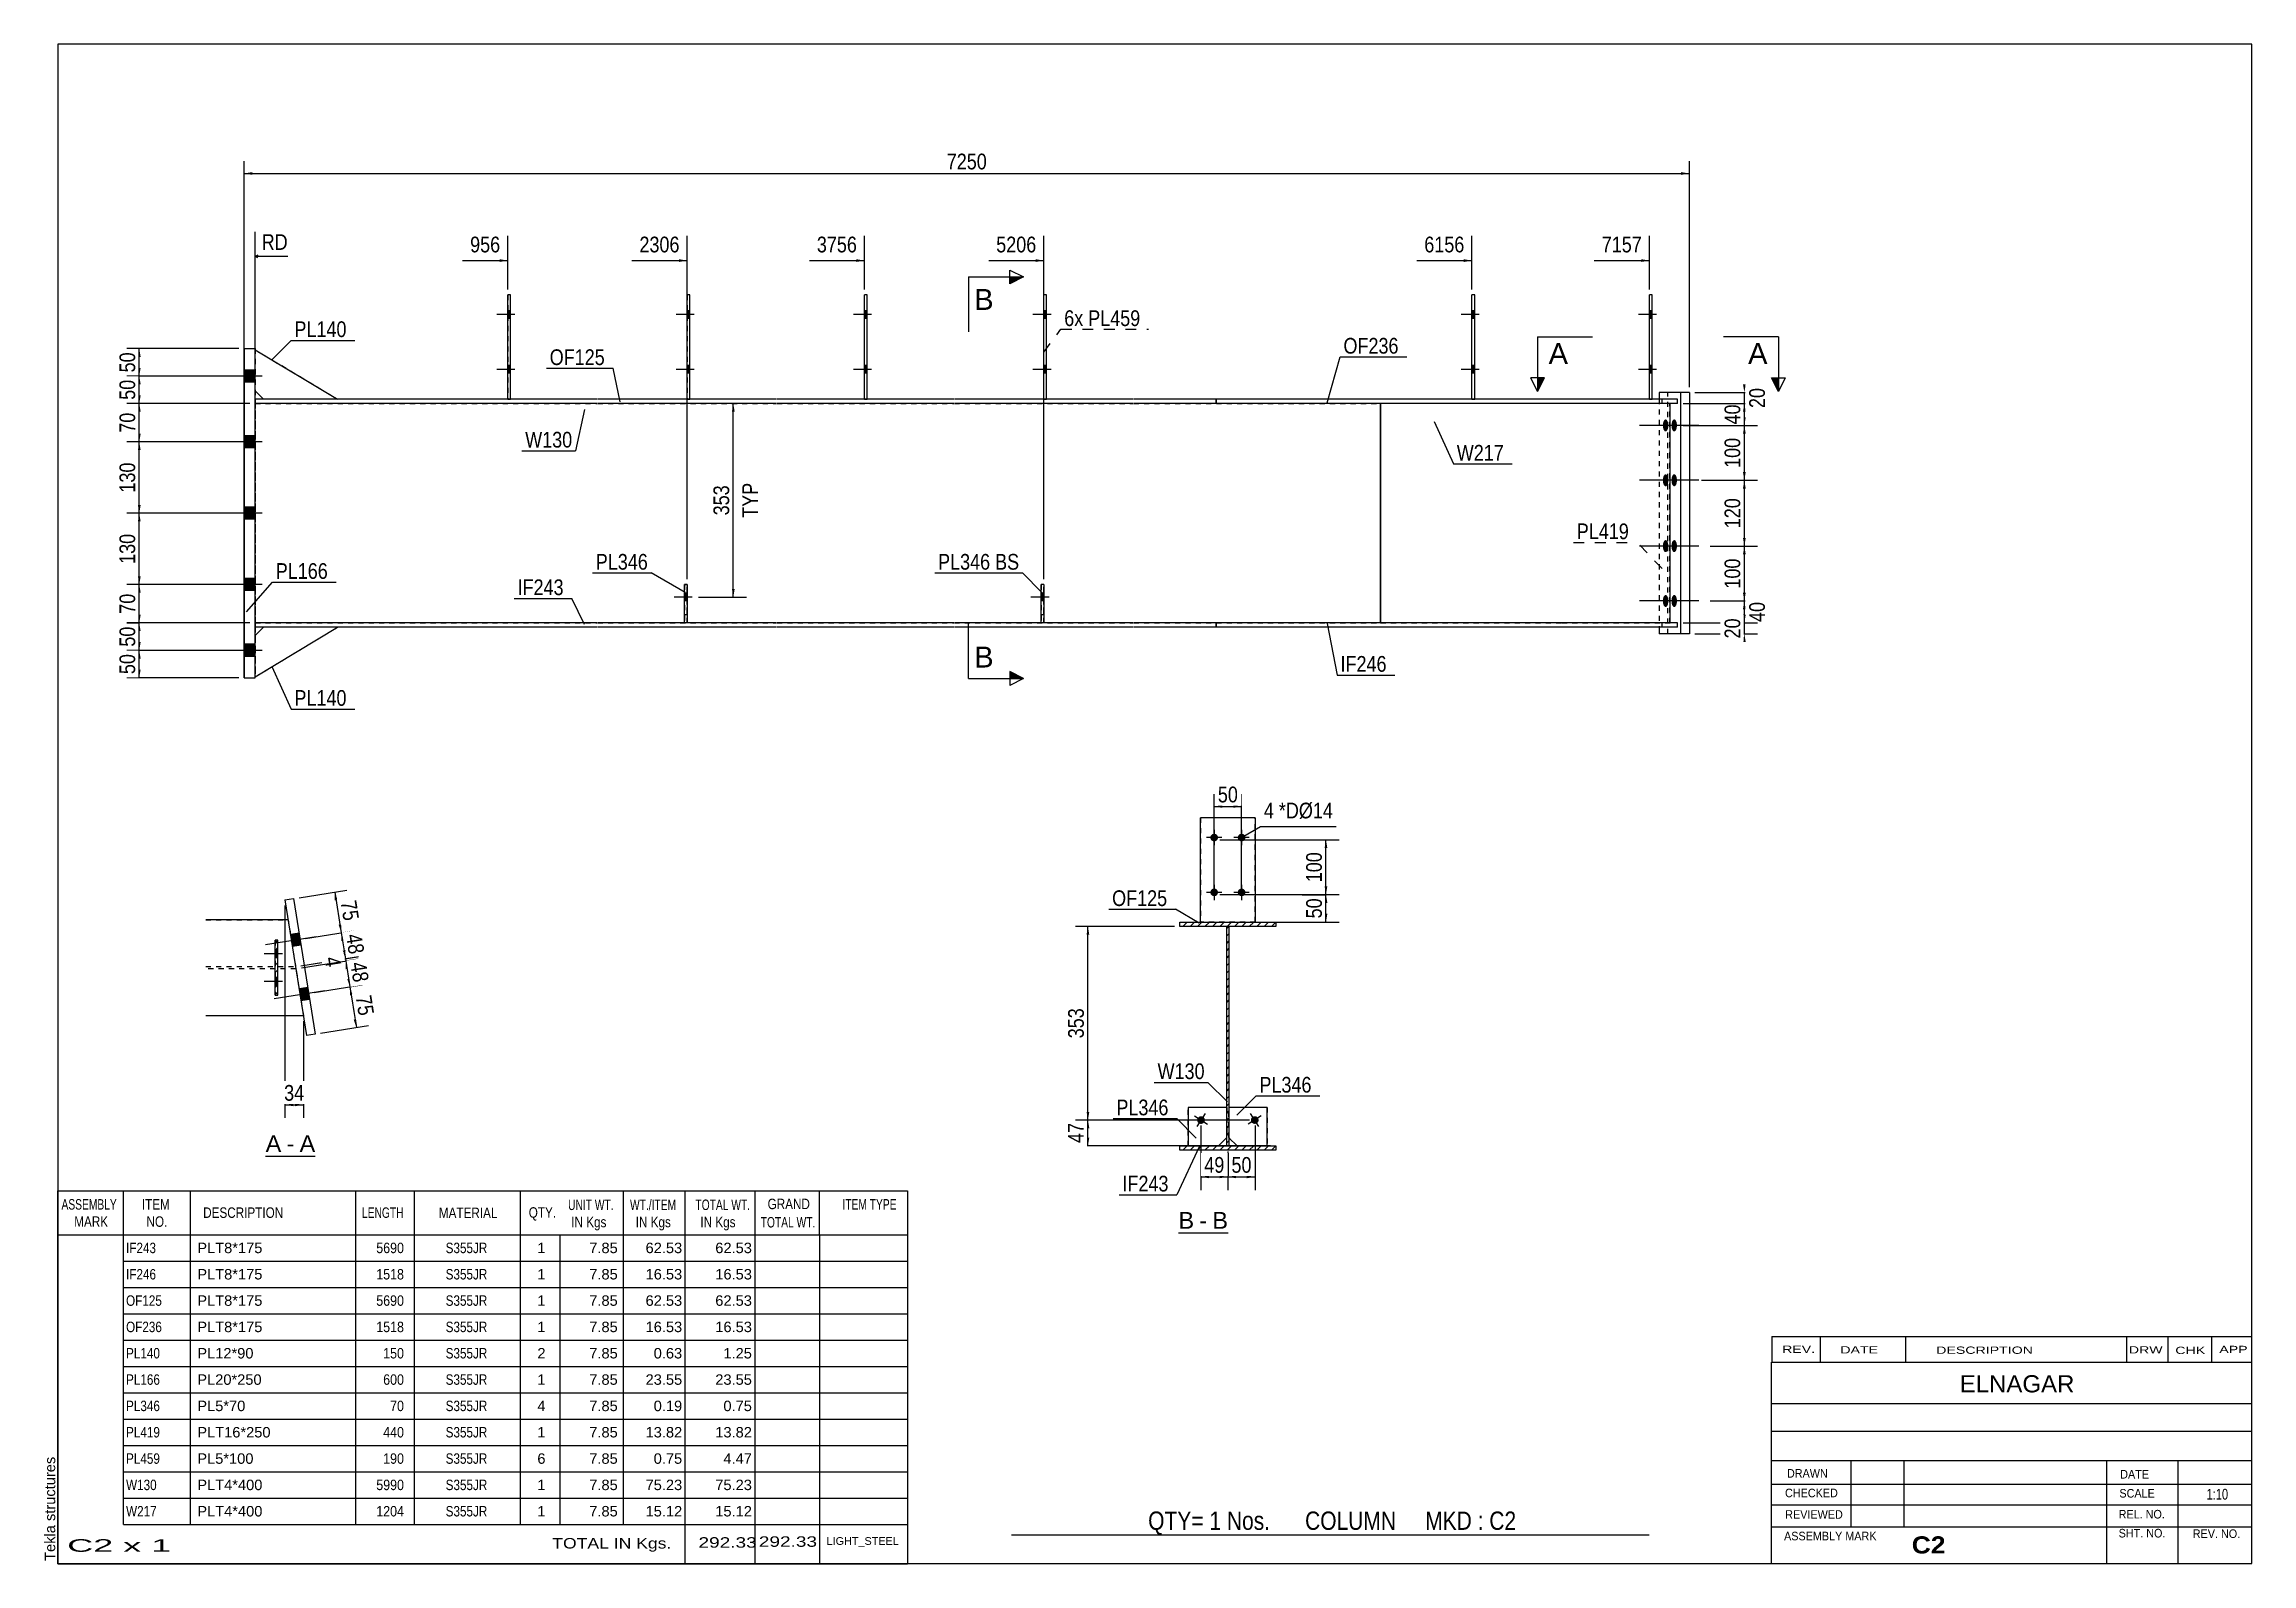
# Model space of a CAD drawing. Header units: millimetres. Extents: x -338 to 65, y -172 to 106.
import ezdxf

# ---------------------------------------------------------------- set-up
doc = ezdxf.new("R2010")
doc.units = ezdxf.units.MM
doc.linetypes.add('DXK_LINE_DOT1', pattern=[1.8814, 0.9407, -0.9407])
doc.linetypes.add('DXK_LINE_DOT2', pattern=[3.9198, 1.9599, -1.9599])
doc.styles.add('Arial', font='ARIAL.TTF', dxfattribs={"height": 0.2})
doc.styles.add('Arial Bold', font='ARIALBD.TTF', dxfattribs={"height": 0.2})
doc.styles.add('Arial Narrow', font='ARIALN.TTF', dxfattribs={"height": 0.2})

# ---------------------------------------------------------------- blocks, each defined once
blk = doc.blocks.new('Unknown-629262135-1210')
at = {"color": 5, "linetype": 'Continuous'}
for p, q in [((64.7, 105.51), (-335.3, 105.51)), ((-335.3, 105.51), (-335.3, -171.49)), ((64.7, -171.49), (64.7, 105.51)), ((-335.3, -171.49), (64.7, -171.49))]:
    blk.add_line(p, q, dxfattribs=at)
at = {"color": 174, "linetype": 'Continuous', "style": 'Arial'}
blk.add_text('Tekla structures', height=1.9102, rotation=90, dxfattribs=at).set_placement((-335.8, -170.99))
blk = doc.blocks.new('Unknown-629262135-12 - 1463')
at = {"color": 7, "linetype": 'Continuous'}
blk.add_line((-297.43, -97.2), (-288.4, -97.2), dxfattribs=at)
at = {"color": 0, "linetype": 'Continuous'}
blk.add_wipeout([(-294.59, -96.45), (-294.59, -93.25), (-297.43, -93.25), (-297.43, -96.45)], dxfattribs=at)
blk.add_wipeout([(-292.2, -96.45), (-292.2, -93.25), (-293.63, -93.25), (-293.63, -96.45)], dxfattribs=at)
at = {"color": 96, "linetype": 'Continuous', "style": 'Arial'}
blk.add_text('A', height=3.06, dxfattribs=at).set_placement((-297.43, -96.45))
at = {"color": 0, "linetype": 'Continuous'}
blk.add_wipeout([(-288.4, -96.45), (-288.4, -93.25), (-291.24, -93.25), (-291.24, -96.45)], dxfattribs=at)
at = {"color": 96, "linetype": 'Continuous', "style": 'Arial'}
for s, p in [('-', (-293.63, -96.45)), ('A', (-291.24, -96.45))]:
    blk.add_text(s, height=3.06, dxfattribs=at).set_placement(p)
blk = doc.blocks.new('Unknown-629262135-13 - 1261')
at = {"color": 7, "linetype": 'Continuous'}
blk.add_line((-131, -111.19), (-121.97, -111.19), dxfattribs=at)
at = {"color": 0, "linetype": 'Continuous'}
blk.add_wipeout([(-128.16, -110.44), (-128.16, -107.24), (-131, -107.24), (-131, -110.44)], dxfattribs=at)
blk.add_wipeout([(-125.78, -110.44), (-125.78, -107.24), (-127.2, -107.24), (-127.2, -110.44)], dxfattribs=at)
at = {"color": 96, "linetype": 'Continuous', "style": 'Arial'}
blk.add_text('B', height=3.06, dxfattribs=at).set_placement((-131, -110.44))
at = {"color": 0, "linetype": 'Continuous'}
blk.add_wipeout([(-121.97, -110.44), (-121.97, -107.24), (-124.82, -107.24), (-124.82, -110.44)], dxfattribs=at)
at = {"color": 96, "linetype": 'Continuous', "style": 'Arial'}
for s, p in [('B', (-124.82, -110.44)), ('-', (-127.2, -110.44))]:
    blk.add_text(s, height=3.06, dxfattribs=at).set_placement(p)
blk = doc.blocks.new('Bolt-629262135-1617 - 1609')
at = {"linetype": 'Continuous'}
for points in [[(-187.74, 55.5), (-187.74, 56.9), (-188.24, 56.9), (-188.24, 55.5)], [(-187.74, 55.5), (-187.74, 56.9), (-188.24, 56.9), (-188.24, 55.5)], [(-187.74, 45.5), (-187.74, 46.9), (-188.24, 46.9), (-188.24, 45.5)], [(-187.74, 45.5), (-187.74, 46.9), (-188.24, 46.9), (-188.24, 45.5)]]:
    blk.add_hatch(color=3, dxfattribs=at).paths.add_polyline_path(points)
at = {"color": 3, "linetype": 'Continuous'}
for p, q in [((-187.74, 56.9), (-188.24, 56.9)), ((-187.74, 56.9), (-188.24, 56.9)), ((-186.94, 56.2), (-190.24, 56.2)), ((-186.94, 56.2), (-190.24, 56.2)), ((-187.74, 55.5), (-188.24, 55.5)), ((-187.74, 55.5), (-188.24, 55.5)), ((-186.94, 46.2), (-190.24, 46.2)), ((-186.94, 46.2), (-190.24, 46.2)), ((-187.74, 46.9), (-188.24, 46.9)), ((-187.74, 46.9), (-188.24, 46.9)), ((-187.74, 45.5), (-188.24, 45.5)), ((-187.74, 45.5), (-188.24, 45.5))]:
    blk.add_line(p, q, dxfattribs=at)
blk = doc.blocks.new('Bolt-629262135-1616 - 1609')
at = {"linetype": 'Continuous'}
for points in [[(-44.64, 55.5), (-44.64, 56.9), (-45.14, 56.9), (-45.14, 55.5)], [(-44.64, 55.5), (-44.64, 56.9), (-45.14, 56.9), (-45.14, 55.5)], [(-44.64, 45.5), (-44.64, 46.9), (-45.14, 46.9), (-45.14, 45.5)], [(-44.64, 45.5), (-44.64, 46.9), (-45.14, 46.9), (-45.14, 45.5)]]:
    blk.add_hatch(color=3, dxfattribs=at).paths.add_polyline_path(points)
at = {"color": 3, "linetype": 'Continuous'}
for p, q in [((-44.64, 56.9), (-45.14, 56.9)), ((-44.64, 56.9), (-45.14, 56.9)), ((-43.84, 56.2), (-47.14, 56.2)), ((-43.84, 56.2), (-47.14, 56.2)), ((-44.64, 55.5), (-45.14, 55.5)), ((-44.64, 55.5), (-45.14, 55.5)), ((-43.84, 46.2), (-47.14, 46.2)), ((-43.84, 46.2), (-47.14, 46.2)), ((-44.64, 46.9), (-45.14, 46.9)), ((-44.64, 46.9), (-45.14, 46.9)), ((-44.64, 45.5), (-45.14, 45.5)), ((-44.64, 45.5), (-45.14, 45.5))]:
    blk.add_line(p, q, dxfattribs=at)
blk = doc.blocks.new('Bolt-629262135-1618 - 1609')
at = {"linetype": 'Continuous'}
blk.add_hatch(color=3, dxfattribs=at).paths.add_polyline_path([(-155.54, 4), (-155.54, 5.4), (-156.04, 5.4), (-156.04, 4)])
at = {"color": 3, "linetype": 'Continuous'}
for p, q in [((-154.59, 4.7), (-157.89, 4.7)), ((-155.54, 5.4), (-156.04, 5.4)), ((-155.54, 4), (-156.04, 4))]:
    blk.add_line(p, q, dxfattribs=at)
blk = doc.blocks.new('Bolt-629262135-1619 - 1609')
at = {"color": 3, "linetype": 'DXK_LINE_DOT2'}
for p, q in [((-154.59, 4.7), (-157.89, 4.7)), ((-155.54, 5.4), (-156.04, 5.4)), ((-155.54, 4), (-156.04, 4))]:
    blk.add_line(p, q, dxfattribs=at)
blk = doc.blocks.new('Bolt-629262135-1620 - 1609')
at = {"linetype": 'Continuous'}
blk.add_hatch(color=3, dxfattribs=at).paths.add_polyline_path([(-220.59, 4), (-220.59, 5.4), (-221.09, 5.4), (-221.09, 4)])
at = {"color": 3, "linetype": 'Continuous'}
for p, q in [((-219.64, 4.7), (-222.94, 4.7)), ((-220.59, 5.4), (-221.09, 5.4)), ((-220.59, 4), (-221.09, 4))]:
    blk.add_line(p, q, dxfattribs=at)
blk = doc.blocks.new('Bolt-629262135-1621 - 1609')
at = {"color": 3, "linetype": 'DXK_LINE_DOT2'}
for p, q in [((-219.64, 4.7), (-222.94, 4.7)), ((-220.59, 5.4), (-221.09, 5.4)), ((-220.59, 4), (-221.09, 4))]:
    blk.add_line(p, q, dxfattribs=at)
blk = doc.blocks.new('Bolt-629262135-1622 - 1609')
at = {"linetype": 'Continuous'}
for points in [[(-220.09, 55.5), (-220.09, 56.9), (-220.59, 56.9), (-220.59, 55.5)], [(-220.09, 55.5), (-220.09, 56.9), (-220.59, 56.9), (-220.59, 55.5)], [(-220.09, 45.5), (-220.09, 46.9), (-220.59, 46.9), (-220.59, 45.5)], [(-220.09, 45.5), (-220.09, 46.9), (-220.59, 46.9), (-220.59, 45.5)]]:
    blk.add_hatch(color=3, dxfattribs=at).paths.add_polyline_path(points)
at = {"color": 3, "linetype": 'Continuous'}
for p, q in [((-220.09, 56.9), (-220.59, 56.9)), ((-220.09, 56.9), (-220.59, 56.9)), ((-219.29, 56.2), (-222.59, 56.2)), ((-219.29, 56.2), (-222.59, 56.2)), ((-220.09, 55.5), (-220.59, 55.5)), ((-220.09, 55.5), (-220.59, 55.5)), ((-219.29, 46.2), (-222.59, 46.2)), ((-219.29, 46.2), (-222.59, 46.2)), ((-220.09, 46.9), (-220.59, 46.9)), ((-220.09, 46.9), (-220.59, 46.9)), ((-220.09, 45.5), (-220.59, 45.5)), ((-220.09, 45.5), (-220.59, 45.5))]:
    blk.add_line(p, q, dxfattribs=at)
blk = doc.blocks.new('Bolt-629262135-1623 - 1609')
at = {"linetype": 'Continuous'}
for points in [[(-301.34, 46.1), (-301.34, 43.9), (-299.34, 43.9), (-299.34, 46.1)], [(-301.34, 46.1), (-301.34, 43.9), (-299.34, 43.9), (-299.34, 46.1)], [(-301.34, 34.1), (-301.34, 31.9), (-299.34, 31.9), (-299.34, 34.1)], [(-301.34, 34.1), (-301.34, 31.9), (-299.34, 31.9), (-299.34, 34.1)], [(-301.34, 21.1), (-301.34, 18.9), (-299.34, 18.9), (-299.34, 21.1)], [(-301.34, 21.1), (-301.34, 18.9), (-299.34, 18.9), (-299.34, 21.1)], [(-301.34, 8.1), (-301.34, 5.9), (-299.34, 5.9), (-299.34, 8.1)], [(-301.34, 8.1), (-301.34, 5.9), (-299.34, 5.9), (-299.34, 8.1)], [(-301.34, -3.9), (-301.34, -6.1), (-299.34, -6.1), (-299.34, -3.9)], [(-301.34, -3.9), (-301.34, -6.1), (-299.34, -6.1), (-299.34, -3.9)]]:
    blk.add_hatch(color=3, dxfattribs=at).paths.add_polyline_path(points)
at = {"color": 3, "linetype": 'Continuous'}
for p, q in [((-298.04, 45), (-306.34, 45)), ((-298.04, 45), (-306.34, 45)), ((-299.34, 46.1), (-301.34, 46.1)), ((-299.34, 46.1), (-301.34, 46.1)), ((-299.34, 43.9), (-301.34, 43.9)), ((-299.34, 43.9), (-301.34, 43.9)), ((-298.04, 33), (-306.34, 33)), ((-298.04, 33), (-306.34, 33)), ((-299.34, 34.1), (-301.34, 34.1)), ((-299.34, 34.1), (-301.34, 34.1)), ((-299.34, 31.9), (-301.34, 31.9)), ((-299.34, 31.9), (-301.34, 31.9)), ((-299.34, 21.1), (-301.34, 21.1)), ((-299.34, 21.1), (-301.34, 21.1)), ((-298.04, 20), (-306.34, 20)), ((-298.04, 20), (-306.34, 20)), ((-299.34, 18.9), (-301.34, 18.9)), ((-299.34, 18.9), (-301.34, 18.9)), ((-299.34, 8.1), (-301.34, 8.1)), ((-299.34, 8.1), (-301.34, 8.1)), ((-298.04, 7), (-306.34, 7)), ((-298.04, 7), (-306.34, 7)), ((-299.34, 5.9), (-301.34, 5.9)), ((-299.34, 5.9), (-301.34, 5.9)), ((-299.34, -3.9), (-301.34, -3.9)), ((-299.34, -3.9), (-301.34, -3.9)), ((-298.04, -5), (-306.34, -5)), ((-298.04, -5), (-306.34, -5)), ((-299.34, -6.1), (-301.34, -6.1)), ((-299.34, -6.1), (-301.34, -6.1))]:
    blk.add_line(p, q, dxfattribs=at)
blk = doc.blocks.new('Bolt-629262135-1624 - 1609')
at = {"linetype": 'Continuous'}
for points in [[(-41.69, 36), (-41.7, 35.77), (-41.73, 35.55), (-41.78, 35.35), (-41.85, 35.18), (-41.94, 35.05), (-42.03, 34.95), (-42.13, 34.91), (-42.24, 34.91), (-42.34, 34.95), (-42.43, 35.05), (-42.52, 35.18), (-42.59, 35.35), (-42.64, 35.55), (-42.67, 35.77), (-42.68, 36), (-42.67, 36.23), (-42.64, 36.45), (-42.59, 36.65), (-42.52, 36.82), (-42.43, 36.95), (-42.34, 37.05), (-42.24, 37.09), (-42.13, 37.09), (-42.03, 37.05), (-41.94, 36.95), (-41.85, 36.82), (-41.78, 36.65), (-41.73, 36.45), (-41.7, 36.23)], [(-40.12, 36), (-40.13, 35.77), (-40.16, 35.55), (-40.21, 35.35), (-40.28, 35.18), (-40.37, 35.05), (-40.46, 34.95), (-40.56, 34.91), (-40.67, 34.91), (-40.77, 34.95), (-40.86, 35.05), (-40.95, 35.18), (-41.02, 35.35), (-41.07, 35.55), (-41.1, 35.77), (-41.11, 36), (-41.1, 36.23), (-41.07, 36.45), (-41.02, 36.65), (-40.95, 36.82), (-40.86, 36.95), (-40.77, 37.05), (-40.67, 37.09), (-40.56, 37.09), (-40.46, 37.05), (-40.37, 36.95), (-40.28, 36.82), (-40.21, 36.65), (-40.16, 36.45), (-40.13, 36.23)], [(-41.69, 26), (-41.7, 25.77), (-41.73, 25.55), (-41.78, 25.35), (-41.85, 25.18), (-41.94, 25.05), (-42.03, 24.95), (-42.13, 24.91), (-42.24, 24.91), (-42.34, 24.95), (-42.43, 25.05), (-42.52, 25.18), (-42.59, 25.35), (-42.64, 25.55), (-42.67, 25.77), (-42.68, 26), (-42.67, 26.23), (-42.64, 26.45), (-42.59, 26.65), (-42.52, 26.82), (-42.43, 26.95), (-42.34, 27.05), (-42.24, 27.09), (-42.13, 27.09), (-42.03, 27.05), (-41.94, 26.95), (-41.85, 26.82), (-41.78, 26.65), (-41.73, 26.45), (-41.7, 26.23)], [(-40.12, 26), (-40.13, 25.77), (-40.16, 25.55), (-40.21, 25.35), (-40.28, 25.18), (-40.37, 25.05), (-40.46, 24.95), (-40.56, 24.91), (-40.67, 24.91), (-40.77, 24.95), (-40.86, 25.05), (-40.95, 25.18), (-41.02, 25.35), (-41.07, 25.55), (-41.1, 25.77), (-41.11, 26), (-41.1, 26.23), (-41.07, 26.45), (-41.02, 26.65), (-40.95, 26.82), (-40.86, 26.95), (-40.77, 27.05), (-40.67, 27.09), (-40.56, 27.09), (-40.46, 27.05), (-40.37, 26.95), (-40.28, 26.82), (-40.21, 26.65), (-40.16, 26.45), (-40.13, 26.23)], [(-41.69, 14), (-41.7, 13.77), (-41.73, 13.55), (-41.78, 13.35), (-41.85, 13.18), (-41.94, 13.05), (-42.03, 12.95), (-42.13, 12.91), (-42.24, 12.91), (-42.34, 12.95), (-42.43, 13.05), (-42.52, 13.18), (-42.59, 13.35), (-42.64, 13.55), (-42.67, 13.77), (-42.68, 14), (-42.67, 14.23), (-42.64, 14.45), (-42.59, 14.65), (-42.52, 14.82), (-42.43, 14.95), (-42.34, 15.05), (-42.24, 15.09), (-42.13, 15.09), (-42.03, 15.05), (-41.94, 14.95), (-41.85, 14.82), (-41.78, 14.65), (-41.73, 14.45), (-41.7, 14.23)], [(-40.12, 14), (-40.13, 13.77), (-40.16, 13.55), (-40.21, 13.35), (-40.28, 13.18), (-40.37, 13.05), (-40.46, 12.95), (-40.56, 12.91), (-40.67, 12.91), (-40.77, 12.95), (-40.86, 13.05), (-40.95, 13.18), (-41.02, 13.35), (-41.07, 13.55), (-41.1, 13.77), (-41.11, 14), (-41.1, 14.23), (-41.07, 14.45), (-41.02, 14.65), (-40.95, 14.82), (-40.86, 14.95), (-40.77, 15.05), (-40.67, 15.09), (-40.56, 15.09), (-40.46, 15.05), (-40.37, 14.95), (-40.28, 14.82), (-40.21, 14.65), (-40.16, 14.45), (-40.13, 14.23)], [(-41.69, 4), (-41.7, 3.77), (-41.73, 3.55), (-41.78, 3.35), (-41.85, 3.18), (-41.94, 3.05), (-42.03, 2.95), (-42.13, 2.91), (-42.24, 2.91), (-42.34, 2.95), (-42.43, 3.05), (-42.52, 3.18), (-42.59, 3.35), (-42.64, 3.55), (-42.67, 3.77), (-42.68, 4), (-42.67, 4.23), (-42.64, 4.45), (-42.59, 4.65), (-42.52, 4.82), (-42.43, 4.95), (-42.34, 5.05), (-42.24, 5.09), (-42.13, 5.09), (-42.03, 5.05), (-41.94, 4.95), (-41.85, 4.82), (-41.78, 4.65), (-41.73, 4.45), (-41.7, 4.23)], [(-40.12, 4), (-40.13, 3.77), (-40.16, 3.55), (-40.21, 3.35), (-40.28, 3.18), (-40.37, 3.05), (-40.46, 2.95), (-40.56, 2.91), (-40.67, 2.91), (-40.77, 2.95), (-40.86, 3.05), (-40.95, 3.18), (-41.02, 3.35), (-41.07, 3.55), (-41.1, 3.77), (-41.11, 4), (-41.1, 4.23), (-41.07, 4.45), (-41.02, 4.65), (-40.95, 4.82), (-40.86, 4.95), (-40.77, 5.05), (-40.67, 5.09), (-40.56, 5.09), (-40.46, 5.05), (-40.37, 4.95), (-40.28, 4.82), (-40.21, 4.65), (-40.16, 4.45), (-40.13, 4.23)]]:
    blk.add_hatch(color=3, dxfattribs=at).paths.add_polyline_path(points)
at = {"color": 3, "linetype": 'Continuous'}
for p, q in [((-37.7, 36), (-46.93, 36)), ((-36.13, 36), (-45.36, 36)), ((-37.7, 26), (-46.93, 26)), ((-36.13, 26), (-45.36, 26)), ((-37.7, 14), (-46.93, 14)), ((-36.13, 14), (-45.36, 14)), ((-37.7, 4), (-46.93, 4)), ((-36.13, 4), (-45.36, 4))]:
    blk.add_line(p, q, dxfattribs=at)
blk = doc.blocks.new('Part-629262135-1629 - 1609')
at = {"color": 7, "linetype": 'DXK_LINE_DOT1'}
for p, q in [((-299.34, 40), (-299.34, 0)), ((-299.34, 40), (-269.34, 40)), ((-269.24, 40), (-236.99, 40)), ((-236.89, 40), (-204.29, 40)), ((-204.19, 40), (-171.94, 40)), ((-171.84, 40), (-139.24, 40)), ((-139.14, 40), (-94.14, 40)), ((-299.34, 0), (-269.34, 0)), ((-269.24, 0), (-236.99, 0)), ((-236.89, 0), (-204.29, 0)), ((-204.19, 0), (-171.94, 0)), ((-171.84, 0), (-139.24, 0)), ((-139.14, 0), (-94.14, 0))]:
    blk.add_line(p, q, dxfattribs=at)
at = {"color": 2, "linetype": 'Continuous'}
blk.add_line((-94.14, 40), (-94.14, 0), dxfattribs=at)
blk = doc.blocks.new('Part-629262135-1715 - 1609')
at = {"color": 2, "linetype": 'Continuous'}
for p, q in [((-220.59, 40.8), (-220.59, 59.8)), ((-220.09, 59.8), (-220.59, 59.8)), ((-220.09, 40.8), (-220.09, 59.8))]:
    blk.add_line(p, q, dxfattribs=at)
at = {"color": 7, "linetype": 'DXK_LINE_DOT1'}
for p, q in [((-220.59, 59.8), (-220.59, 40.8)), ((-220.09, 40.8), (-220.09, 59.8)), ((-220.59, 40.8), (-220.09, 40.8))]:
    blk.add_line(p, q, dxfattribs=at)
blk = doc.blocks.new('Bolt-629262135-1844 - 1609')
at = {"linetype": 'Continuous'}
for points in [[(-252.79, 55.5), (-252.79, 56.9), (-253.29, 56.9), (-253.29, 55.5)], [(-252.79, 55.5), (-252.79, 56.9), (-253.29, 56.9), (-253.29, 55.5)], [(-252.79, 45.5), (-252.79, 46.9), (-253.29, 46.9), (-253.29, 45.5)], [(-252.79, 45.5), (-252.79, 46.9), (-253.29, 46.9), (-253.29, 45.5)]]:
    blk.add_hatch(color=3, dxfattribs=at).paths.add_polyline_path(points)
at = {"color": 3, "linetype": 'Continuous'}
for p, q in [((-252.79, 56.9), (-253.29, 56.9)), ((-252.79, 56.9), (-253.29, 56.9)), ((-251.99, 56.2), (-255.29, 56.2)), ((-251.99, 56.2), (-255.29, 56.2)), ((-252.79, 55.5), (-253.29, 55.5)), ((-252.79, 55.5), (-253.29, 55.5)), ((-251.99, 46.2), (-255.29, 46.2)), ((-251.99, 46.2), (-255.29, 46.2)), ((-252.79, 46.9), (-253.29, 46.9)), ((-252.79, 46.9), (-253.29, 46.9)), ((-252.79, 45.5), (-253.29, 45.5)), ((-252.79, 45.5), (-253.29, 45.5))]:
    blk.add_line(p, q, dxfattribs=at)
blk = doc.blocks.new('Part-629262135-1651 - 1609')
at = {"color": 2, "linetype": 'Continuous'}
for p, q in [((-44.64, 59.8), (-45.14, 59.8)), ((-45.14, 40.8), (-45.14, 59.8)), ((-44.64, 40.8), (-44.64, 59.8))]:
    blk.add_line(p, q, dxfattribs=at)
at = {"color": 7, "linetype": 'DXK_LINE_DOT1'}
for p, q in [((-45.14, 40.8), (-45.14, 59.8)), ((-44.64, 40.8), (-44.64, 59.8)), ((-45.14, 40.8), (-44.64, 40.8))]:
    blk.add_line(p, q, dxfattribs=at)
blk = doc.blocks.new('Part-629262135-1656 - 1609')
at = {"color": 2, "linetype": 'Continuous'}
for p, q in [((-187.74, 59.8), (-188.24, 59.8)), ((-188.24, 40.8), (-188.24, 59.8)), ((-187.74, 40.8), (-187.74, 59.8))]:
    blk.add_line(p, q, dxfattribs=at)
at = {"color": 7, "linetype": 'DXK_LINE_DOT1'}
for p, q in [((-188.24, 40.8), (-188.24, 59.8)), ((-187.74, 40.8), (-187.74, 59.8)), ((-188.24, 40.8), (-187.74, 40.8))]:
    blk.add_line(p, q, dxfattribs=at)
blk = doc.blocks.new('Part-629262135-1813 - 1609')
at = {"color": 2, "linetype": 'Continuous'}
for p, q in [((-61.19, 40.8), (-124.14, 40.8)), ((-124.14, 40.8), (-124.14, 40)), ((-40.01, 40.8), (-61.09, 40.8)), ((-40.01, 40), (-40.01, 40.8)), ((-61.19, 40), (-124.14, 40)), ((-40.01, 40), (-61.09, 40))]:
    blk.add_line(p, q, dxfattribs=at)
at = {"color": 7, "linetype": 'DXK_LINE_DOT1'}
blk.add_line((-42.79, 40), (-42.79, 40.8), dxfattribs=at)
blk = doc.blocks.new('Part-629262135-1678 - 1609')
at = {"color": 2, "linetype": 'Continuous'}
for p, q in [((-155.54, 7), (-156.04, 7)), ((-156.04, 0), (-156.04, 7)), ((-155.54, 7), (-155.54, 7)), ((-155.54, 7), (-155.54, 0))]:
    blk.add_line(p, q, dxfattribs=at)
at = {"color": 7, "linetype": 'DXK_LINE_DOT1'}
for p, q in [((-156.04, 7), (-156.04, 1.5)), ((-155.54, 1.5), (-155.54, 7)), ((-155.54, 1.5), (-156.04, 1.5)), ((-156.04, 1.5), (-156.04, 0)), ((-155.54, 0), (-155.54, 1.5)), ((-155.54, 0), (-155.54, 0))]:
    blk.add_line(p, q, dxfattribs=at)
blk = doc.blocks.new('Part-629262135-1700 - 1609')
at = {"color": 7, "linetype": 'DXK_LINE_DOT1'}
for p, q in [((-155.54, 7), (-156.04, 7)), ((-156.04, 7), (-156.04, 0)), ((-156.04, 1.5), (-156.04, 7)), ((-155.54, 0), (-155.54, 7)), ((-155.54, 7), (-155.54, 7)), ((-155.54, 7), (-155.54, 1.5)), ((-156.04, 0), (-156.04, 1.5)), ((-155.54, 1.5), (-155.54, 0)), ((-155.54, 0), (-155.54, 0))]:
    blk.add_line(p, q, dxfattribs=at)
blk = doc.blocks.new('Part-629262135-1705 - 1609')
at = {"color": 2, "linetype": 'Continuous'}
for p, q in [((-221.09, 7), (-220.59, 7)), ((-221.09, 0), (-221.09, 7)), ((-220.59, 7), (-220.59, 7)), ((-220.59, 7), (-220.59, 0))]:
    blk.add_line(p, q, dxfattribs=at)
at = {"color": 7, "linetype": 'DXK_LINE_DOT1'}
for p, q in [((-221.09, 7), (-221.09, 7)), ((-221.09, 7), (-221.09, 1.5)), ((-220.59, 1.5), (-220.59, 7)), ((-220.59, 1.5), (-221.09, 1.5)), ((-221.09, 1.5), (-221.09, 0)), ((-220.59, 0), (-220.59, 1.5)), ((-220.59, 0), (-220.59, 0))]:
    blk.add_line(p, q, dxfattribs=at)
blk = doc.blocks.new('Part-629262135-1710 - 1609')
at = {"color": 7, "linetype": 'DXK_LINE_DOT1'}
for p, q in [((-220.59, 7), (-221.09, 7)), ((-221.09, 7), (-221.09, 0)), ((-221.09, 1.5), (-221.09, 7)), ((-220.59, 0), (-220.59, 7)), ((-220.59, 7), (-220.59, 7)), ((-220.59, 7), (-220.59, 1.5)), ((-221.09, 0), (-221.09, 1.5)), ((-220.59, 1.5), (-220.59, 0)), ((-220.59, 0), (-220.59, 0))]:
    blk.add_line(p, q, dxfattribs=at)
blk = doc.blocks.new('Part-629262135-1854 - 1609')
at = {"color": 2, "linetype": 'Continuous'}
for p, q in [((-155.04, 59.8), (-155.54, 59.8)), ((-155.54, 40.8), (-155.54, 59.8)), ((-155.04, 40.8), (-155.04, 59.8))]:
    blk.add_line(p, q, dxfattribs=at)
at = {"color": 7, "linetype": 'DXK_LINE_DOT1'}
for p, q in [((-155.54, 40.8), (-155.54, 59.8)), ((-155.04, 40.8), (-155.04, 59.8)), ((-155.54, 40.8), (-155.04, 40.8))]:
    blk.add_line(p, q, dxfattribs=at)
blk = doc.blocks.new('Part-629262135-1737 - 1609')
at = {"color": 2, "linetype": 'Continuous'}
for p, q in [((-301.34, 50), (-299.34, 50)), ((-301.34, -10), (-301.34, 50)), ((-301.34, 50), (-301.34, -10)), ((-299.34, -10), (-299.34, 50)), ((-301.34, -10), (-299.34, -10))]:
    blk.add_line(p, q, dxfattribs=at)
at = {"color": 7, "linetype": 'DXK_LINE_DOT1'}
for p, q in [((-301.34, 50), (-301.34, 50)), ((-299.34, 50), (-299.34, -10)), ((-301.34, -10), (-301.34, -10))]:
    blk.add_line(p, q, dxfattribs=at)
blk = doc.blocks.new('Part-629262135-1759 - 1609')
at = {"color": 2, "linetype": 'Continuous'}
for p, q in [((-37.86, 42), (-43.36, 42)), ((-43.36, 42), (-43.36, 40.8)), ((-39.44, -2), (-39.44, 42)), ((-37.86, 42), (-37.86, -2)), ((-43.36, -0.8), (-43.36, -2)), ((-37.86, -2), (-43.36, -2))]:
    blk.add_line(p, q, dxfattribs=at)
at = {"color": 7, "linetype": 'DXK_LINE_DOT1'}
for p, q in [((-43.36, 40.8), (-43.36, -0.8)), ((-41.78, -2), (-41.78, 42))]:
    blk.add_line(p, q, dxfattribs=at)
blk = doc.blocks.new('Part-629262135-1838 - 1609')
at = {"color": 2, "linetype": 'Continuous'}
for p, q in [((-299.34, 49.8), (-284.34, 40.8)), ((-297.84, 40.8), (-299.34, 42.3))]:
    blk.add_line(p, q, dxfattribs=at)
at = {"color": 7, "linetype": 'DXK_LINE_DOT1'}
for p, q in [((-299.34, 42.3), (-299.34, 49.8)), ((-299.34, 49.8), (-284.34, 40.8)), ((-299.34, 49.8), (-299.34, 49.8)), ((-297.84, 40.8), (-299.34, 42.3)), ((-299.34, 42.3), (-299.34, 42.3)), ((-284.34, 40.8), (-297.84, 40.8))]:
    blk.add_line(p, q, dxfattribs=at)
blk = doc.blocks.new('Part-629262135-1781 - 1609')
at = {"color": 2, "linetype": 'Continuous'}
for p, q in [((-61.19, 0), (-124.14, 0)), ((-124.14, 0), (-124.14, -0.8)), ((-40.01, 0), (-61.09, 0)), ((-40.01, -0.8), (-40.01, 0)), ((-61.19, -0.8), (-124.14, -0.8)), ((-40.01, -0.8), (-61.09, -0.8))]:
    blk.add_line(p, q, dxfattribs=at)
at = {"color": 7, "linetype": 'DXK_LINE_DOT1'}
blk.add_line((-42.79, -0.8), (-42.79, 0), dxfattribs=at)
blk = doc.blocks.new('Part-629262135-1786 - 1609')
at = {"color": 2, "linetype": 'Continuous'}
for p, q in [((-269.34, 0), (-299.34, 0)), ((-236.99, 0), (-269.24, 0)), ((-204.29, 0), (-236.89, 0)), ((-171.94, 0), (-204.19, 0)), ((-139.24, 0), (-171.84, 0)), ((-124.14, 0), (-139.14, 0)), ((-124.14, -0.8), (-124.14, 0)), ((-269.34, -0.8), (-299.34, -0.8)), ((-236.99, -0.8), (-269.24, -0.8)), ((-204.29, -0.8), (-236.89, -0.8)), ((-171.94, -0.8), (-204.19, -0.8)), ((-139.24, -0.8), (-171.84, -0.8)), ((-124.14, -0.8), (-139.14, -0.8))]:
    blk.add_line(p, q, dxfattribs=at)
at = {"color": 7, "linetype": 'DXK_LINE_DOT1'}
for p, q in [((-299.34, 0), (-299.34, -0.8)), ((-299.34, 0), (-299.34, 0)), ((-299.34, -0.8), (-299.34, -0.8))]:
    blk.add_line(p, q, dxfattribs=at)
blk = doc.blocks.new('Part-629262135-1791 - 1609')
at = {"color": 2, "linetype": 'Continuous'}
for p, q in [((-94.14, 0), (-94.14, 40)), ((-41.37, 0), (-41.37, 40))]:
    blk.add_line(p, q, dxfattribs=at)
at = {"color": 7, "linetype": 'DXK_LINE_DOT1'}
for p, q in [((-61.19, 40), (-94.14, 40)), ((-41.37, 40), (-61.09, 40)), ((-41.43, 0), (-41.43, 40)), ((-94.14, 0), (-61.19, 0)), ((-61.09, 0), (-41.37, 0))]:
    blk.add_line(p, q, dxfattribs=at)
blk = doc.blocks.new('Part-629262135-1818 - 1609')
at = {"color": 2, "linetype": 'Continuous'}
for p, q in [((-269.34, 40.8), (-299.34, 40.8)), ((-236.99, 40.8), (-269.24, 40.8)), ((-204.29, 40.8), (-236.89, 40.8)), ((-171.94, 40.8), (-204.19, 40.8)), ((-139.24, 40.8), (-171.84, 40.8)), ((-124.14, 40.8), (-139.14, 40.8)), ((-124.14, 40), (-124.14, 40.8)), ((-269.34, 40), (-299.34, 40)), ((-236.99, 40), (-269.24, 40)), ((-204.29, 40), (-236.89, 40)), ((-171.94, 40), (-204.19, 40)), ((-139.24, 40), (-171.84, 40)), ((-124.14, 40), (-139.14, 40))]:
    blk.add_line(p, q, dxfattribs=at)
at = {"color": 7, "linetype": 'DXK_LINE_DOT1'}
for p, q in [((-299.34, 40.8), (-299.34, 40)), ((-299.34, 40.8), (-299.34, 40.8)), ((-299.34, 40), (-299.34, 40))]:
    blk.add_line(p, q, dxfattribs=at)
blk = doc.blocks.new('Part-629262135-1833 - 1609')
at = {"color": 2, "linetype": 'Continuous'}
for p, q in [((-299.34, -9.8), (-284.34, -0.8)), ((-297.84, -0.8), (-299.34, -2.3))]:
    blk.add_line(p, q, dxfattribs=at)
at = {"color": 7, "linetype": 'DXK_LINE_DOT1'}
for p, q in [((-299.34, -9.8), (-284.34, -0.8)), ((-299.34, -2.3), (-297.84, -0.8)), ((-299.34, -2.3), (-299.34, -9.8)), ((-299.34, -2.3), (-299.34, -2.3)), ((-284.34, -0.8), (-297.84, -0.8)), ((-299.34, -9.8), (-299.34, -9.8))]:
    blk.add_line(p, q, dxfattribs=at)
blk = doc.blocks.new('Part-629262135-1843 - 1609')
at = {"color": 2, "linetype": 'Continuous'}
for p, q in [((-253.29, 40.8), (-253.29, 59.8)), ((-252.79, 59.8), (-253.29, 59.8)), ((-252.79, 40.8), (-252.79, 59.8))]:
    blk.add_line(p, q, dxfattribs=at)
at = {"color": 7, "linetype": 'DXK_LINE_DOT1'}
for p, q in [((-253.29, 59.8), (-253.29, 40.8)), ((-252.79, 40.8), (-252.79, 59.8)), ((-253.29, 40.8), (-252.79, 40.8))]:
    blk.add_line(p, q, dxfattribs=at)
blk = doc.blocks.new('Part-629262135-1859 - 1609')
at = {"color": 2, "linetype": 'Continuous'}
for p, q in [((-76.99, 59.8), (-77.49, 59.8)), ((-77.49, 40.8), (-77.49, 59.8)), ((-76.99, 40.8), (-76.99, 59.8))]:
    blk.add_line(p, q, dxfattribs=at)
at = {"color": 7, "linetype": 'DXK_LINE_DOT1'}
for p, q in [((-77.49, 40.8), (-77.49, 59.8)), ((-76.99, 40.8), (-76.99, 59.8)), ((-77.49, 40.8), (-76.99, 40.8))]:
    blk.add_line(p, q, dxfattribs=at)
blk = doc.blocks.new('Bolt-629262135-1860 - 1609')
at = {"linetype": 'Continuous'}
for points in [[(-155.04, 55.5), (-155.04, 56.9), (-155.54, 56.9), (-155.54, 55.5)], [(-155.04, 55.5), (-155.04, 56.9), (-155.54, 56.9), (-155.54, 55.5)], [(-155.04, 45.5), (-155.04, 46.9), (-155.54, 46.9), (-155.54, 45.5)], [(-155.04, 45.5), (-155.04, 46.9), (-155.54, 46.9), (-155.54, 45.5)]]:
    blk.add_hatch(color=3, dxfattribs=at).paths.add_polyline_path(points)
at = {"color": 3, "linetype": 'Continuous'}
for p, q in [((-155.04, 56.9), (-155.54, 56.9)), ((-155.04, 56.9), (-155.54, 56.9)), ((-154.24, 56.2), (-157.54, 56.2)), ((-154.24, 56.2), (-157.54, 56.2)), ((-155.04, 55.5), (-155.54, 55.5)), ((-155.04, 55.5), (-155.54, 55.5)), ((-154.24, 46.2), (-157.54, 46.2)), ((-154.24, 46.2), (-157.54, 46.2)), ((-155.04, 46.9), (-155.54, 46.9)), ((-155.04, 46.9), (-155.54, 46.9)), ((-155.04, 45.5), (-155.54, 45.5)), ((-155.04, 45.5), (-155.54, 45.5))]:
    blk.add_line(p, q, dxfattribs=at)
blk = doc.blocks.new('Bolt-629262135-1861 - 1609')
at = {"linetype": 'Continuous'}
for points in [[(-76.99, 55.5), (-76.99, 56.9), (-77.49, 56.9), (-77.49, 55.5)], [(-76.99, 55.5), (-76.99, 56.9), (-77.49, 56.9), (-77.49, 55.5)], [(-76.99, 45.5), (-76.99, 46.9), (-77.49, 46.9), (-77.49, 45.5)], [(-76.99, 45.5), (-76.99, 46.9), (-77.49, 46.9), (-77.49, 45.5)]]:
    blk.add_hatch(color=3, dxfattribs=at).paths.add_polyline_path(points)
at = {"color": 3, "linetype": 'Continuous'}
for p, q in [((-76.99, 56.9), (-77.49, 56.9)), ((-76.99, 56.9), (-77.49, 56.9)), ((-76.19, 56.2), (-79.49, 56.2)), ((-76.19, 56.2), (-79.49, 56.2)), ((-76.99, 55.5), (-77.49, 55.5)), ((-76.99, 55.5), (-77.49, 55.5)), ((-76.19, 46.2), (-79.49, 46.2)), ((-76.19, 46.2), (-79.49, 46.2)), ((-76.99, 46.9), (-77.49, 46.9)), ((-76.99, 46.9), (-77.49, 46.9)), ((-76.99, 45.5), (-77.49, 45.5)), ((-76.99, 45.5), (-77.49, 45.5))]:
    blk.add_line(p, q, dxfattribs=at)
blk = doc.blocks.new('Bolt-629262135-1473 - 1463')
at = {"linetype": 'Continuous'}
for points in [[(-292.9, -56.83), (-292.56, -59), (-290.98, -58.75), (-291.32, -56.58)], [(-292.9, -56.83), (-292.56, -59), (-290.98, -58.75), (-291.32, -56.58)], [(-292.9, -56.83), (-292.56, -59), (-290.98, -58.75), (-291.32, -56.58)], [(-292.9, -56.83), (-292.56, -59), (-290.98, -58.75), (-291.32, -56.58)], [(-291.33, -66.71), (-290.99, -68.88), (-289.41, -68.63), (-289.75, -66.45)], [(-291.33, -66.71), (-290.99, -68.88), (-289.41, -68.63), (-289.75, -66.45)], [(-291.33, -66.71), (-290.99, -68.88), (-289.41, -68.63), (-289.75, -66.45)], [(-291.33, -66.71), (-290.99, -68.88), (-289.41, -68.63), (-289.75, -66.45)]]:
    blk.add_hatch(color=3, dxfattribs=at).paths.add_polyline_path(points)
at = {"color": 3, "linetype": 'Continuous'}
for p, q in [((-288.25, -57.2), (-297.47, -58.67)), ((-288.25, -57.2), (-297.47, -58.67)), ((-288.25, -57.2), (-297.47, -58.67)), ((-288.25, -57.2), (-297.47, -58.67)), ((-291.32, -56.58), (-292.9, -56.83)), ((-291.32, -56.58), (-292.9, -56.83)), ((-291.32, -56.58), (-292.9, -56.83)), ((-291.32, -56.58), (-292.9, -56.83)), ((-290.98, -58.75), (-292.56, -59)), ((-290.98, -58.75), (-292.56, -59)), ((-290.98, -58.75), (-292.56, -59)), ((-290.98, -58.75), (-292.56, -59)), ((-286.67, -67.08), (-295.9, -68.55)), ((-286.67, -67.08), (-295.9, -68.55)), ((-286.67, -67.08), (-295.9, -68.55)), ((-286.67, -67.08), (-295.9, -68.55)), ((-289.75, -66.45), (-291.33, -66.71)), ((-289.75, -66.45), (-291.33, -66.71)), ((-289.75, -66.45), (-291.33, -66.71)), ((-289.75, -66.45), (-291.33, -66.71)), ((-289.41, -68.63), (-290.99, -68.88)), ((-289.41, -68.63), (-290.99, -68.88)), ((-289.41, -68.63), (-290.99, -68.88)), ((-289.41, -68.63), (-290.99, -68.88))]:
    blk.add_line(p, q, dxfattribs=at)
blk = doc.blocks.new('Bolt-629262135-1465 - 1463')
at = {"linetype": 'Continuous'}
for points in [[(-295.18, -61.05), (-295.18, -59.65), (-295.68, -59.65), (-295.68, -61.05)], [(-295.18, -66.05), (-295.18, -64.65), (-295.68, -64.65), (-295.68, -66.05)]]:
    blk.add_hatch(color=3, dxfattribs=at).paths.add_polyline_path(points)
at = {"color": 3, "linetype": 'Continuous'}
for p, q in [((-294.38, -60.35), (-297.68, -60.35)), ((-295.18, -59.65), (-295.68, -59.65)), ((-295.18, -61.05), (-295.68, -61.05)), ((-294.38, -65.35), (-297.68, -65.35)), ((-295.18, -64.65), (-295.68, -64.65)), ((-295.18, -66.05), (-295.68, -66.05))]:
    blk.add_line(p, q, dxfattribs=at)
blk = doc.blocks.new('Part-629262135-1507 - 1463')
at = {"color": 7, "linetype": 'DXK_LINE_DOT1'}
for p, q in [((-308.34, -62.65), (-291.98, -62.65)), ((-291.91, -63.05), (-308.34, -63.05))]:
    blk.add_line(p, q, dxfattribs=at)
blk = doc.blocks.new('Part-629262135-1483 - 1463')
at = {"color": 2, "linetype": 'Continuous'}
for p, q in [((-293.91, -50.51), (-292.33, -50.26)), ((-293.91, -50.51), (-289.98, -75.2)), ((-292.33, -50.26), (-288.4, -74.95)), ((-288.4, -74.95), (-289.98, -75.2))]:
    blk.add_line(p, q, dxfattribs=at)
blk = doc.blocks.new('Part-629262135-1475 - 1463')
at = {"linetype": 'Continuous'}
h = blk.add_hatch(dxfattribs=at)
h.set_pattern_fill('', scale=0.3, style=0, pattern_type=0)
h.set_pattern_definition([(45, (-295.1849, -57.8546), (-0.67352, 0.67352), [])])
h.paths.add_polyline_path([(-295.18, -67.85), (-295.18, -57.85), (-295.68, -57.85), (-295.68, -67.85)])
at = {"color": 7, "linetype": 'DXK_LINE_DOT1'}
for p, q in [((-295.18, -57.85), (-295.68, -57.85)), ((-295.68, -57.85), (-295.68, -67.85)), ((-295.18, -67.85), (-295.18, -57.85)), ((-295.68, -67.85), (-295.18, -67.85))]:
    blk.add_line(p, q, dxfattribs=at)
at = {"color": 2, "linetype": 'Continuous'}
for p, q in [((-295.68, -67.85), (-295.68, -57.85)), ((-295.18, -57.85), (-295.68, -57.85)), ((-295.18, -67.85), (-295.18, -57.85)), ((-295.68, -67.85), (-295.18, -67.85))]:
    blk.add_line(p, q, dxfattribs=at)
blk = doc.blocks.new('Part-629262135-1508 - 1463')
at = {"color": 2, "linetype": 'Continuous'}
for p, q in [((-293.34, -54.1), (-308.34, -54.1)), ((-290.55, -71.6), (-308.34, -71.6))]:
    blk.add_line(p, q, dxfattribs=at)
blk = doc.blocks.new('Part-629262135-1484 - 1463')
at = {"color": 7, "linetype": 'DXK_LINE_DOT1'}
for p, q in [((-308.34, -54.1), (-293.34, -54.1)), ((-293.34, -54.1), (-290.55, -71.6)), ((-290.55, -71.6), (-308.34, -71.6))]:
    blk.add_line(p, q, dxfattribs=at)
blk = doc.blocks.new('Part-629262135-1316 - 1261')
at = {"linetype": 'Continuous'}
h = blk.add_hatch(dxfattribs=at)
h.set_pattern_fill('', scale=0.3, style=0, pattern_type=0)
h.set_pattern_definition([(45, (-113.2417, -54.5273), (-0.67352, 0.67352), [])])
h.paths.add_polyline_path([(-113.24, -55.33), (-113.24, -54.53), (-130.74, -54.53), (-130.74, -55.33)])
at = {"color": 2, "linetype": 'Continuous'}
for p, q in [((-130.74, -55.33), (-130.74, -54.53)), ((-130.74, -54.53), (-113.24, -54.53)), ((-113.24, -55.33), (-130.74, -55.33)), ((-113.24, -54.53), (-113.24, -55.33))]:
    blk.add_line(p, q, dxfattribs=at)
blk = doc.blocks.new('Part-629262135-1292 - 1261')
at = {"linetype": 'Continuous'}
h = blk.add_hatch(dxfattribs=at)
h.set_pattern_fill('', scale=0.3, style=0, pattern_type=0)
h.set_pattern_definition([(45, (-113.2417, -95.3273), (-0.67352, 0.67352), [])])
h.paths.add_polyline_path([(-113.24, -96.13), (-113.24, -95.33), (-130.74, -95.33), (-130.74, -96.13)])
at = {"color": 2, "linetype": 'Continuous'}
for p, q in [((-130.74, -96.13), (-130.74, -95.33)), ((-130.74, -95.33), (-113.24, -95.33)), ((-113.24, -96.13), (-130.74, -96.13)), ((-113.24, -95.33), (-113.24, -96.13))]:
    blk.add_line(p, q, dxfattribs=at)
blk = doc.blocks.new('Bolt-629262135-1344 - 1261')
at = {"linetype": 'Continuous'}
for points in [[(-125.19, -39.13), (-125.18, -38.98), (-125.13, -38.84), (-125.06, -38.72), (-124.96, -38.61), (-124.84, -38.52), (-124.71, -38.46), (-124.56, -38.43), (-124.42, -38.43), (-124.28, -38.46), (-124.14, -38.52), (-124.02, -38.61), (-123.93, -38.72), (-123.85, -38.84), (-123.81, -38.98), (-123.79, -39.13), (-123.81, -39.27), (-123.85, -39.41), (-123.93, -39.54), (-124.02, -39.65), (-124.14, -39.73), (-124.28, -39.79), (-124.42, -39.82), (-124.56, -39.82), (-124.71, -39.79), (-124.84, -39.73), (-124.96, -39.65), (-125.06, -39.54), (-125.13, -39.41), (-125.18, -39.27)], [(-120.19, -39.13), (-120.18, -38.98), (-120.13, -38.84), (-120.06, -38.72), (-119.96, -38.61), (-119.84, -38.52), (-119.71, -38.46), (-119.56, -38.43), (-119.42, -38.43), (-119.28, -38.46), (-119.14, -38.52), (-119.02, -38.61), (-118.93, -38.72), (-118.85, -38.84), (-118.81, -38.98), (-118.79, -39.13), (-118.81, -39.27), (-118.85, -39.41), (-118.93, -39.54), (-119.02, -39.65), (-119.14, -39.73), (-119.28, -39.79), (-119.42, -39.82), (-119.56, -39.82), (-119.71, -39.79), (-119.84, -39.73), (-119.96, -39.65), (-120.06, -39.54), (-120.13, -39.41), (-120.18, -39.27)], [(-125.19, -49.13), (-125.18, -48.98), (-125.13, -48.84), (-125.06, -48.72), (-124.96, -48.61), (-124.84, -48.52), (-124.71, -48.46), (-124.56, -48.43), (-124.42, -48.43), (-124.28, -48.46), (-124.14, -48.52), (-124.02, -48.61), (-123.93, -48.72), (-123.85, -48.84), (-123.81, -48.98), (-123.79, -49.13), (-123.81, -49.27), (-123.85, -49.41), (-123.93, -49.54), (-124.02, -49.65), (-124.14, -49.73), (-124.28, -49.79), (-124.42, -49.82), (-124.56, -49.82), (-124.71, -49.79), (-124.84, -49.73), (-124.96, -49.65), (-125.06, -49.54), (-125.13, -49.41), (-125.18, -49.27)], [(-120.19, -49.13), (-120.18, -48.98), (-120.13, -48.84), (-120.06, -48.72), (-119.96, -48.61), (-119.84, -48.52), (-119.71, -48.46), (-119.56, -48.43), (-119.42, -48.43), (-119.28, -48.46), (-119.14, -48.52), (-119.02, -48.61), (-118.93, -48.72), (-118.85, -48.84), (-118.81, -48.98), (-118.79, -49.13), (-118.81, -49.27), (-118.85, -49.41), (-118.93, -49.54), (-119.02, -49.65), (-119.14, -49.73), (-119.28, -49.79), (-119.42, -49.82), (-119.56, -49.82), (-119.71, -49.79), (-119.84, -49.73), (-119.96, -49.65), (-120.06, -49.54), (-120.13, -49.41), (-120.18, -49.27)]]:
    blk.add_hatch(color=3, dxfattribs=at).paths.add_polyline_path(points)
at = {"color": 3, "linetype": 'Continuous'}
for p, q in [((-123.09, -39.13), (-125.89, -39.13)), ((-124.49, -37.73), (-124.49, -40.53)), ((-118.09, -39.13), (-120.89, -39.13)), ((-119.49, -37.73), (-119.49, -40.53)), ((-124.49, -47.73), (-124.49, -50.53)), ((-119.49, -47.73), (-119.49, -50.53)), ((-123.09, -49.13), (-125.89, -49.13)), ((-118.09, -49.13), (-120.89, -49.13))]:
    blk.add_line(p, q, dxfattribs=at)
blk = doc.blocks.new('Part-629262135-1342 - 1261')
at = {"color": 2, "linetype": 'Continuous'}
for p, q in [((-116.99, -35.53), (-126.99, -35.53)), ((-126.99, -54.53), (-126.99, -35.53)), ((-116.99, -35.53), (-116.99, -35.53)), ((-116.99, -35.53), (-116.99, -54.53))]:
    blk.add_line(p, q, dxfattribs=at)
at = {"color": 7, "linetype": 'DXK_LINE_DOT1'}
for p, q in [((-126.99, -35.53), (-126.99, -54.53)), ((-116.99, -54.53), (-116.99, -35.53)), ((-116.99, -54.53), (-126.99, -54.53)), ((-116.99, -54.53), (-116.99, -54.53))]:
    blk.add_line(p, q, dxfattribs=at)
blk = doc.blocks.new('Part-629262135-1367 - 1261')
at = {"color": 2, "linetype": 'Continuous'}
for p, q in [((-129.21, -88.33), (-129.21, -88.33)), ((-122.21, -88.33), (-129.21, -88.33)), ((-129.21, -88.33), (-129.21, -95.33)), ((-122.21, -93.83), (-122.21, -88.33)), ((-122.21, -93.83), (-123.71, -95.33)), ((-122.21, -93.83), (-122.21, -93.83))]:
    blk.add_line(p, q, dxfattribs=at)
at = {"color": 7, "linetype": 'DXK_LINE_DOT1'}
for p, q in [((-129.21, -95.33), (-129.21, -88.33)), ((-122.21, -88.33), (-122.21, -93.83)), ((-123.71, -95.33), (-129.21, -95.33)), ((-123.71, -95.33), (-122.21, -93.83))]:
    blk.add_line(p, q, dxfattribs=at)
blk = doc.blocks.new('Part-629262135-1372 - 1261')
at = {"color": 7, "linetype": 'DXK_LINE_DOT1'}
for p, q in [((-121.81, -93.83), (-121.81, -88.33)), ((-121.79, -88.33), (-121.81, -88.33)), ((-114.81, -88.33), (-114.81, -95.33)), ((-120.31, -95.33), (-121.81, -93.83)), ((-121.81, -93.83), (-121.81, -93.83)), ((-114.81, -95.33), (-120.31, -95.33))]:
    blk.add_line(p, q, dxfattribs=at)
at = {"color": 2, "linetype": 'Continuous'}
for p, q in [((-114.81, -88.33), (-121.79, -88.33)), ((-114.81, -88.33), (-114.81, -88.33)), ((-114.81, -95.33), (-114.81, -88.33)), ((-120.31, -95.33), (-121.79, -93.84))]:
    blk.add_line(p, q, dxfattribs=at)
blk = doc.blocks.new('Part-629262135-1390 - 1261')
at = {"linetype": 'Continuous'}
h = blk.add_hatch(dxfattribs=at)
h.set_pattern_fill('', scale=0.3, style=0, pattern_type=0)
h.set_pattern_definition([(45, (-121.7917, -55.3273), (-0.67352, 0.67352), [])])
h.paths.add_polyline_path([(-121.79, -95.33), (-121.79, -55.33), (-122.19, -55.33), (-122.19, -95.33)])
at = {"color": 2, "linetype": 'Continuous'}
for p, q in [((-122.19, -95.33), (-122.19, -55.33)), ((-122.19, -55.33), (-121.79, -55.33)), ((-121.79, -55.33), (-121.79, -95.33)), ((-121.79, -95.33), (-122.19, -95.33))]:
    blk.add_line(p, q, dxfattribs=at)
blk = doc.blocks.new('Bolt-629262135-1396 - 1261')
at = {"linetype": 'Continuous'}
blk.add_hatch(color=3, dxfattribs=at).paths.add_polyline_path([(-127.59, -90.63), (-127.58, -90.48), (-127.53, -90.34), (-127.46, -90.22), (-127.36, -90.11), (-127.24, -90.02), (-127.11, -89.96), (-126.96, -89.93), (-126.82, -89.93), (-126.67, -89.96), (-126.54, -90.02), (-126.42, -90.11), (-126.32, -90.22), (-126.25, -90.34), (-126.21, -90.48), (-126.19, -90.63), (-126.21, -90.77), (-126.25, -90.91), (-126.32, -91.04), (-126.42, -91.15), (-126.54, -91.23), (-126.67, -91.29), (-126.82, -91.32), (-126.96, -91.32), (-127.11, -91.29), (-127.24, -91.23), (-127.36, -91.15), (-127.46, -91.04), (-127.53, -90.91), (-127.58, -90.77)])
at = {"color": 3, "linetype": 'Continuous'}
for p, q in [((-128.07, -89.87), (-125.71, -91.38)), ((-126.14, -89.45), (-127.64, -91.81))]:
    blk.add_line(p, q, dxfattribs=at)
blk = doc.blocks.new('Bolt-629262135-1397 - 1261')
at = {"linetype": 'Continuous'}
blk.add_hatch(color=3, dxfattribs=at).paths.add_polyline_path([(-117.79, -90.63), (-117.78, -90.48), (-117.73, -90.34), (-117.66, -90.22), (-117.56, -90.11), (-117.44, -90.02), (-117.31, -89.96), (-117.16, -89.93), (-117.02, -89.93), (-116.87, -89.96), (-116.74, -90.02), (-116.62, -90.11), (-116.52, -90.22), (-116.45, -90.34), (-116.41, -90.48), (-116.39, -90.63), (-116.41, -90.77), (-116.45, -90.91), (-116.52, -91.04), (-116.62, -91.15), (-116.74, -91.23), (-116.87, -91.29), (-117.02, -91.32), (-117.16, -91.32), (-117.31, -91.29), (-117.44, -91.23), (-117.56, -91.15), (-117.66, -91.04), (-117.73, -90.91), (-117.78, -90.77)])
at = {"color": 3, "linetype": 'Continuous'}
for p, q in [((-115.91, -89.87), (-118.27, -91.38)), ((-116.34, -91.81), (-117.84, -89.45))]:
    blk.add_line(p, q, dxfattribs=at)
blk = doc.blocks.new('StraightDimension-629262135-2914 - 1609')
at = {"linetype": 'Continuous'}
for points in [[(-320.72, 48.5), (-320.47, 50), (-320.22, 48.5)], [(-320.22, 46.5), (-320.47, 45), (-320.72, 46.5)]]:
    blk.add_hatch(color=7, dxfattribs=at).paths.add_polyline_path(points)
at = {"color": 7, "linetype": 'Continuous'}
for p, q in [((-302.34, 50), (-322.72, 50)), ((-320.47, 45), (-320.47, 50)), ((-305.84, 45), (-322.72, 45))]:
    blk.add_line(p, q, dxfattribs=at)
at = {"color": 0}
blk.add_wipeout([(-320.62, 49.93), (-324.82, 49.93), (-324.82, 45.07), (-320.62, 45.07)], dxfattribs=at)
at = {"color": 3, "style": 'Arial Narrow'}
blk.add_text('50', height=2.863, rotation=90.0002, dxfattribs=at).set_placement((-321.22, 45.67))
blk = doc.blocks.new('StraightDimension-629262135-1972 - 1609')
at = {"linetype": 'Continuous'}
for points in [[(-299.84, 81.68), (-301.34, 81.93), (-299.84, 82.18)], [(-39.36, 82.18), (-37.86, 81.93), (-39.36, 81.68)]]:
    blk.add_hatch(color=7, dxfattribs=at).paths.add_polyline_path(points)
at = {"color": 7, "linetype": 'Continuous'}
for p, q in [((-301.34, -9), (-301.34, 84.18)), ((-301.34, 81.93), (-37.86, 81.93)), ((-37.86, 43), (-37.86, 84.18))]:
    blk.add_line(p, q, dxfattribs=at)
at = {"color": 0}
blk.add_wipeout([(-165.34, 82.08), (-165.34, 86.28), (-173.85, 86.28), (-173.85, 82.08)], dxfattribs=at)
at = {"color": 3, "style": 'Arial Narrow'}
blk.add_text('7250', height=2.863, dxfattribs=at).set_placement((-173.25, 82.68))
blk = doc.blocks.new('StraightDimension-629262135-2920 - 1609')
at = {"linetype": 'Continuous'}
for points in [[(-320.72, -1.5), (-320.47, 0), (-320.22, -1.5)], [(-320.22, -3.5), (-320.47, -5), (-320.72, -3.5)]]:
    blk.add_hatch(color=7, dxfattribs=at).paths.add_polyline_path(points)
at = {"color": 7, "linetype": 'Continuous'}
for p, q in [((-300.34, 0), (-322.72, 0)), ((-320.47, -5), (-320.47, 0)), ((-305.84, -5), (-322.72, -5))]:
    blk.add_line(p, q, dxfattribs=at)
at = {"color": 0}
blk.add_wipeout([(-320.62, -0.07), (-324.82, -0.07), (-324.82, -4.93), (-320.62, -4.93)], dxfattribs=at)
at = {"color": 3, "style": 'Arial Narrow'}
blk.add_text('50', height=2.863, rotation=90.0002, dxfattribs=at).set_placement((-321.22, -4.33))
blk = doc.blocks.new('StraightDimension-629262135-3614 - 1609')
at = {"linetype": 'Continuous'}
for points in [[(-28.08, 38.5), (-27.83, 40), (-27.58, 38.5)], [(-27.58, 37.5), (-27.83, 36), (-28.08, 37.5)]]:
    blk.add_hatch(color=7, dxfattribs=at).paths.add_polyline_path(points)
at = {"color": 7, "linetype": 'Continuous'}
for p, q in [((-39.01, 40), (-25.43, 40)), ((-27.83, 36), (-27.83, 40)), ((-39.01, 36), (-25.43, 36))]:
    blk.add_line(p, q, dxfattribs=at)
at = {"color": 0}
blk.add_wipeout([(-27.98, 40.43), (-32.18, 40.43), (-32.18, 35.57), (-27.98, 35.57)], dxfattribs=at)
at = {"color": 3, "style": 'Arial Narrow'}
blk.add_text('40', height=2.863, rotation=90.0002, dxfattribs=at).set_placement((-28.58, 36.17))
blk = doc.blocks.new('StraightDimension-629262135-1981 - 1609')
at = {"linetype": 'Continuous'}
for points in [[(-212.42, 38.5), (-212.17, 40), (-211.92, 38.5)], [(-211.92, 6.2), (-212.17, 4.7), (-212.42, 6.2)]]:
    blk.add_hatch(color=7, dxfattribs=at).paths.add_polyline_path(points)
at = {"color": 7, "linetype": 'Continuous'}
for p, q in [((-205.24, 40), (-214.42, 40)), ((-212.17, 4.7), (-212.17, 40)), ((-218.52, 4.7), (-209.77, 4.7))]:
    blk.add_line(p, q, dxfattribs=at)
at = {"color": 0}
blk.add_wipeout([(-212.32, 25.69), (-216.52, 25.69), (-216.52, 19.01), (-212.32, 19.01)], dxfattribs=at)
at = {"color": 0, "linetype": 'Continuous'}
blk.add_wipeout([(-207.07, 26.14), (-211.27, 26.14), (-211.27, 18.56), (-207.07, 18.56)], dxfattribs=at)
at = {"color": 3, "style": 'Arial Narrow'}
blk.add_text('353', height=2.863, rotation=90.0002, dxfattribs=at).set_placement((-212.92, 19.61))
at = {"color": 3, "linetype": 'Continuous', "style": 'Arial Narrow'}
blk.add_text('TYP', height=2.863, rotation=90.0002, dxfattribs=at).set_placement((-207.67, 19.16))
blk = doc.blocks.new('StraightDimension-629262135-2915 - 1609')
at = {"linetype": 'Continuous'}
for points in [[(-320.72, 43.5), (-320.47, 45), (-320.22, 43.5)], [(-320.22, 41.5), (-320.47, 40), (-320.72, 41.5)]]:
    blk.add_hatch(color=7, dxfattribs=at).paths.add_polyline_path(points)
at = {"color": 7, "linetype": 'Continuous'}
for p, q in [((-305.84, 45), (-322.72, 45)), ((-320.47, 40), (-320.47, 45)), ((-300.34, 40), (-322.72, 40))]:
    blk.add_line(p, q, dxfattribs=at)
at = {"color": 0}
blk.add_wipeout([(-320.62, 44.93), (-324.82, 44.93), (-324.82, 40.07), (-320.62, 40.07)], dxfattribs=at)
at = {"color": 3, "style": 'Arial Narrow'}
blk.add_text('50', height=2.863, rotation=90.0002, dxfattribs=at).set_placement((-321.22, 40.67))
blk = doc.blocks.new('StraightDimension-629262135-2916 - 1609')
at = {"linetype": 'Continuous'}
for points in [[(-320.72, 38.5), (-320.47, 40), (-320.22, 38.5)], [(-320.22, 34.5), (-320.47, 33), (-320.72, 34.5)]]:
    blk.add_hatch(color=7, dxfattribs=at).paths.add_polyline_path(points)
at = {"color": 7, "linetype": 'Continuous'}
for p, q in [((-300.34, 40), (-322.72, 40)), ((-320.47, 33), (-320.47, 40)), ((-305.84, 33), (-322.72, 33))]:
    blk.add_line(p, q, dxfattribs=at)
at = {"color": 0}
blk.add_wipeout([(-320.62, 38.93), (-324.82, 38.93), (-324.82, 34.07), (-320.62, 34.07)], dxfattribs=at)
at = {"color": 3, "style": 'Arial Narrow'}
blk.add_text('70', height=2.863, rotation=90.0002, dxfattribs=at).set_placement((-321.22, 34.67))
blk = doc.blocks.new('StraightDimension-629262135-2917 - 1609')
at = {"linetype": 'Continuous'}
for points in [[(-320.72, 31.5), (-320.47, 33), (-320.22, 31.5)], [(-320.22, 21.5), (-320.47, 20), (-320.72, 21.5)]]:
    blk.add_hatch(color=7, dxfattribs=at).paths.add_polyline_path(points)
at = {"color": 7, "linetype": 'Continuous'}
for p, q in [((-305.84, 33), (-322.72, 33)), ((-320.47, 20), (-320.47, 33)), ((-305.84, 20), (-322.72, 20))]:
    blk.add_line(p, q, dxfattribs=at)
at = {"color": 0}
blk.add_wipeout([(-320.62, 29.84), (-324.82, 29.84), (-324.82, 23.16), (-320.62, 23.16)], dxfattribs=at)
at = {"color": 3, "style": 'Arial Narrow'}
blk.add_text('130', height=2.863, rotation=90.0002, dxfattribs=at).set_placement((-321.22, 23.76))
blk = doc.blocks.new('StraightDimension-629262135-2918 - 1609')
at = {"linetype": 'Continuous'}
for points in [[(-320.72, 18.5), (-320.47, 20), (-320.22, 18.5)], [(-320.22, 8.5), (-320.47, 7), (-320.72, 8.5)]]:
    blk.add_hatch(color=7, dxfattribs=at).paths.add_polyline_path(points)
at = {"color": 7, "linetype": 'Continuous'}
for p, q in [((-305.84, 20), (-322.72, 20)), ((-320.47, 7), (-320.47, 20)), ((-305.84, 7), (-322.72, 7))]:
    blk.add_line(p, q, dxfattribs=at)
at = {"color": 0}
blk.add_wipeout([(-320.62, 16.84), (-324.82, 16.84), (-324.82, 10.16), (-320.62, 10.16)], dxfattribs=at)
at = {"color": 3, "style": 'Arial Narrow'}
blk.add_text('130', height=2.863, rotation=90.0002, dxfattribs=at).set_placement((-321.22, 10.76))
blk = doc.blocks.new('StraightDimension-629262135-2919 - 1609')
at = {"linetype": 'Continuous'}
for points in [[(-320.72, 5.5), (-320.47, 7), (-320.22, 5.5)], [(-320.22, 1.5), (-320.47, 0), (-320.72, 1.5)]]:
    blk.add_hatch(color=7, dxfattribs=at).paths.add_polyline_path(points)
at = {"color": 7, "linetype": 'Continuous'}
for p, q in [((-305.84, 7), (-322.72, 7)), ((-320.47, 0), (-320.47, 7)), ((-300.34, 0), (-322.72, 0))]:
    blk.add_line(p, q, dxfattribs=at)
at = {"color": 0}
blk.add_wipeout([(-320.62, 5.93), (-324.82, 5.93), (-324.82, 1.07), (-320.62, 1.07)], dxfattribs=at)
at = {"color": 3, "style": 'Arial Narrow'}
blk.add_text('70', height=2.863, rotation=90.0002, dxfattribs=at).set_placement((-321.22, 1.67))
blk = doc.blocks.new('StraightDimension-629262135-3316 - 1609')
at = {"linetype": 'Continuous'}
blk.add_hatch(color=7, dxfattribs=at).paths.add_polyline_path([(-222.09, 66.3), (-220.59, 66.05), (-222.09, 65.8)])
at = {"color": 7, "linetype": 'Continuous'}
for p, q in [((-220.59, 8), (-220.59, 70.55)), ((-230.65, 66.05), (-220.59, 66.05))]:
    blk.add_line(p, q, dxfattribs=at)
at = {"color": 0}
blk.add_wipeout([(-221.37, 66.95), (-221.37, 71.15), (-229.88, 71.15), (-229.88, 66.95)], dxfattribs=at)
at = {"color": 3, "style": 'Arial Narrow'}
blk.add_text('2306', height=2.863, dxfattribs=at).set_placement((-229.28, 67.55))
blk = doc.blocks.new('StraightDimension-629262135-2921 - 1609')
at = {"linetype": 'Continuous'}
for points in [[(-320.72, -6.5), (-320.47, -5), (-320.22, -6.5)], [(-320.22, -8.5), (-320.47, -10), (-320.72, -8.5)]]:
    blk.add_hatch(color=7, dxfattribs=at).paths.add_polyline_path(points)
at = {"color": 7, "linetype": 'Continuous'}
for p, q in [((-305.84, -5), (-322.72, -5)), ((-320.47, -10), (-320.47, -5)), ((-302.34, -10), (-322.72, -10))]:
    blk.add_line(p, q, dxfattribs=at)
at = {"color": 0}
blk.add_wipeout([(-320.62, -5.07), (-324.82, -5.07), (-324.82, -9.93), (-320.62, -9.93)], dxfattribs=at)
at = {"color": 3, "style": 'Arial Narrow'}
blk.add_text('50', height=2.863, rotation=90.0002, dxfattribs=at).set_placement((-321.22, -9.33))
blk = doc.blocks.new('StraightDimension-629262135-3312 - 1609')
at = {"linetype": 'Continuous'}
blk.add_hatch(color=7, dxfattribs=at).paths.add_polyline_path([(-46.64, 66.3), (-45.14, 66.05), (-46.64, 65.8)])
at = {"color": 7, "linetype": 'Continuous'}
for p, q in [((-45.14, 60.8), (-45.14, 70.55)), ((-55.2, 66.05), (-45.14, 66.05))]:
    blk.add_line(p, q, dxfattribs=at)
at = {"color": 0}
blk.add_wipeout([(-45.92, 66.95), (-45.92, 71.15), (-54.43, 71.15), (-54.43, 66.95)], dxfattribs=at)
at = {"color": 3, "style": 'Arial Narrow'}
blk.add_text('7157', height=2.863, dxfattribs=at).set_placement((-53.83, 67.55))
blk = doc.blocks.new('StraightDimension-629262135-3313 - 1609')
at = {"linetype": 'Continuous'}
blk.add_hatch(color=7, dxfattribs=at).paths.add_polyline_path([(-78.99, 66.3), (-77.49, 66.05), (-78.99, 65.8)])
at = {"color": 7, "linetype": 'Continuous'}
for p, q in [((-77.49, 60.8), (-77.49, 70.55)), ((-87.55, 66.05), (-77.49, 66.05))]:
    blk.add_line(p, q, dxfattribs=at)
at = {"color": 0}
blk.add_wipeout([(-78.27, 66.95), (-78.27, 71.15), (-86.78, 71.15), (-86.78, 66.95)], dxfattribs=at)
at = {"color": 3, "style": 'Arial Narrow'}
blk.add_text('6156', height=2.863, dxfattribs=at).set_placement((-86.18, 67.55))
blk = doc.blocks.new('StraightDimension-629262135-3314 - 1609')
at = {"linetype": 'Continuous'}
blk.add_hatch(color=7, dxfattribs=at).paths.add_polyline_path([(-157.04, 66.3), (-155.54, 66.05), (-157.04, 65.8)])
at = {"color": 7, "linetype": 'Continuous'}
for p, q in [((-155.54, 8), (-155.54, 70.55)), ((-165.6, 66.05), (-155.54, 66.05))]:
    blk.add_line(p, q, dxfattribs=at)
at = {"color": 0}
blk.add_wipeout([(-156.32, 66.95), (-156.32, 71.15), (-164.83, 71.15), (-164.83, 66.95)], dxfattribs=at)
at = {"color": 3, "style": 'Arial Narrow'}
blk.add_text('5206', height=2.863, dxfattribs=at).set_placement((-164.23, 67.55))
blk = doc.blocks.new('StraightDimension-629262135-3315 - 1609')
at = {"linetype": 'Continuous'}
blk.add_hatch(color=7, dxfattribs=at).paths.add_polyline_path([(-189.74, 66.3), (-188.24, 66.05), (-189.74, 65.8)])
at = {"color": 7, "linetype": 'Continuous'}
for p, q in [((-188.24, 60.8), (-188.24, 70.55)), ((-198.3, 66.05), (-188.24, 66.05))]:
    blk.add_line(p, q, dxfattribs=at)
at = {"color": 0}
blk.add_wipeout([(-189.02, 66.95), (-189.02, 71.15), (-197.53, 71.15), (-197.53, 66.95)], dxfattribs=at)
at = {"color": 3, "style": 'Arial Narrow'}
blk.add_text('3756', height=2.863, dxfattribs=at).set_placement((-196.93, 67.55))
blk = doc.blocks.new('StraightDimension-629262135-3317 - 1609')
at = {"linetype": 'Continuous'}
blk.add_hatch(color=7, dxfattribs=at).paths.add_polyline_path([(-254.79, 66.3), (-253.29, 66.05), (-254.79, 65.8)])
at = {"color": 7, "linetype": 'Continuous'}
for p, q in [((-253.29, 60.8), (-253.29, 70.55)), ((-261.53, 66.05), (-253.29, 66.05))]:
    blk.add_line(p, q, dxfattribs=at)
at = {"color": 0, "linetype": 'Continuous'}
blk.add_wipeout([(-292.81, 67.4), (-292.81, 71.6), (-298.75, 71.6), (-298.75, 67.4)], dxfattribs=at)
at = {"color": 7, "linetype": 'Continuous'}
for p, q in [((-299.34, -9), (-299.34, 71.3)), ((-298.84, 67.05), (-299.34, 66.8)), ((-298.84, 66.55), (-299.34, 66.8)), ((-293.41, 66.8), (-299.34, 66.8))]:
    blk.add_line(p, q, dxfattribs=at)
at = {"color": 3, "linetype": 'Continuous', "style": 'Arial Narrow'}
blk.add_text('RD', height=2.863, dxfattribs=at).set_placement((-298.15, 68))
at = {"color": 0}
blk.add_wipeout([(-254.07, 66.95), (-254.07, 71.15), (-260.75, 71.15), (-260.75, 66.95)], dxfattribs=at)
at = {"color": 3, "style": 'Arial Narrow'}
blk.add_text('956', height=2.863, dxfattribs=at).set_placement((-260.15, 67.55))
blk = doc.blocks.new('StraightDimension-629262135-3613 - 1609')
at = {"linetype": 'Continuous'}
for points in [[(-27.58, 43.5), (-27.83, 42), (-28.08, 43.5)], [(-28.08, 38.5), (-27.83, 40), (-27.58, 38.5)]]:
    blk.add_hatch(color=7, dxfattribs=at).paths.add_polyline_path(points)
at = {"color": 7, "linetype": 'Continuous'}
for p, q in [((-36.86, 42), (-25.58, 42)), ((-27.83, 40), (-27.83, 42)), ((-39.01, 40), (-25.58, 40))]:
    blk.add_line(p, q, dxfattribs=at)
at = {"color": 0}
blk.add_wipeout([(-23.48, 43.43), (-27.68, 43.43), (-27.68, 38.57), (-23.48, 38.57)], dxfattribs=at)
at = {"color": 3, "style": 'Arial Narrow'}
blk.add_text('20', height=2.863, rotation=90.0002, dxfattribs=at).set_placement((-24.08, 39.17))
blk = doc.blocks.new('StraightDimension-629262135-3615 - 1609')
at = {"linetype": 'Continuous'}
for points in [[(-28.08, 34.5), (-27.83, 36), (-27.58, 34.5)], [(-27.58, 27.5), (-27.83, 26), (-28.08, 27.5)]]:
    blk.add_hatch(color=7, dxfattribs=at).paths.add_polyline_path(points)
at = {"color": 7, "linetype": 'Continuous'}
for p, q in [((-39.01, 36), (-25.43, 36)), ((-27.83, 26), (-27.83, 36)), ((-35.66, 26), (-25.43, 26))]:
    blk.add_line(p, q, dxfattribs=at)
at = {"color": 0}
blk.add_wipeout([(-27.98, 34.34), (-32.18, 34.34), (-32.18, 27.66), (-27.98, 27.66)], dxfattribs=at)
at = {"color": 3, "style": 'Arial Narrow'}
blk.add_text('100', height=2.863, rotation=90.0002, dxfattribs=at).set_placement((-28.58, 28.26))
blk = doc.blocks.new('StraightDimension-629262135-3616 - 1609')
at = {"linetype": 'Continuous'}
for points in [[(-28.08, 24.5), (-27.83, 26), (-27.58, 24.5)], [(-27.58, 15.5), (-27.83, 14), (-28.08, 15.5)]]:
    blk.add_hatch(color=7, dxfattribs=at).paths.add_polyline_path(points)
at = {"color": 7, "linetype": 'Continuous'}
for p, q in [((-35.66, 26), (-25.43, 26)), ((-27.83, 14), (-27.83, 26)), ((-34.08, 14), (-25.43, 14))]:
    blk.add_line(p, q, dxfattribs=at)
at = {"color": 0}
blk.add_wipeout([(-27.98, 23.34), (-32.18, 23.34), (-32.18, 16.66), (-27.98, 16.66)], dxfattribs=at)
at = {"color": 3, "style": 'Arial Narrow'}
blk.add_text('120', height=2.863, rotation=90.0002, dxfattribs=at).set_placement((-28.58, 17.26))
blk = doc.blocks.new('StraightDimension-629262135-3617 - 1609')
at = {"linetype": 'Continuous'}
for points in [[(-28.08, 12.5), (-27.83, 14), (-27.58, 12.5)], [(-27.58, 5.5), (-27.83, 4), (-28.08, 5.5)]]:
    blk.add_hatch(color=7, dxfattribs=at).paths.add_polyline_path(points)
at = {"color": 7, "linetype": 'Continuous'}
for p, q in [((-34.08, 14), (-25.43, 14)), ((-27.83, 4), (-27.83, 14)), ((-34.08, 4), (-25.43, 4))]:
    blk.add_line(p, q, dxfattribs=at)
at = {"color": 0}
blk.add_wipeout([(-27.98, 12.34), (-32.18, 12.34), (-32.18, 5.66), (-27.98, 5.66)], dxfattribs=at)
at = {"color": 3, "style": 'Arial Narrow'}
blk.add_text('100', height=2.863, rotation=90.0002, dxfattribs=at).set_placement((-28.58, 6.26))
blk = doc.blocks.new('StraightDimension-629262135-3618 - 1609')
at = {"linetype": 'Continuous'}
for points in [[(-28.08, 2.5), (-27.83, 4), (-27.58, 2.5)], [(-27.58, 1.5), (-27.83, 0), (-28.08, 1.5)]]:
    blk.add_hatch(color=7, dxfattribs=at).paths.add_polyline_path(points)
at = {"color": 7, "linetype": 'Continuous'}
for p, q in [((-39.01, 0), (-25.58, 0)), ((-34.08, 4), (-25.58, 4)), ((-27.83, 0), (-27.83, 4))]:
    blk.add_line(p, q, dxfattribs=at)
at = {"color": 0}
blk.add_wipeout([(-23.48, 4.43), (-27.68, 4.43), (-27.68, -0.43), (-23.48, -0.43)], dxfattribs=at)
at = {"color": 3, "style": 'Arial Narrow'}
blk.add_text('40', height=2.863, rotation=90.0002, dxfattribs=at).set_placement((-24.08, 0.17))
blk = doc.blocks.new('StraightDimension-629262135-3619 - 1609')
at = {"linetype": 'Continuous'}
for points in [[(-27.58, 1.5), (-27.83, 0), (-28.08, 1.5)], [(-28.08, -3.5), (-27.83, -2), (-27.58, -3.5)]]:
    blk.add_hatch(color=7, dxfattribs=at).paths.add_polyline_path(points)
at = {"color": 7, "linetype": 'Continuous'}
for p, q in [((-39.01, 0), (-25.43, 0)), ((-27.83, -2), (-27.83, 0)), ((-36.86, -2), (-25.43, -2))]:
    blk.add_line(p, q, dxfattribs=at)
at = {"color": 0}
blk.add_wipeout([(-27.98, 1.43), (-32.18, 1.43), (-32.18, -3.43), (-27.98, -3.43)], dxfattribs=at)
at = {"color": 3, "style": 'Arial Narrow'}
blk.add_text('20', height=2.863, rotation=90.0002, dxfattribs=at).set_placement((-28.58, -2.83))
blk = doc.blocks.new('StraightDimension-629262135-1523 - 1463')
at = {"linetype": 'Continuous'}
for points in [[(-284.83, -50.58), (-284.82, -49.06), (-284.33, -50.51)], [(-283.63, -54.95), (-283.64, -56.47), (-284.12, -55.03)]]:
    blk.add_hatch(color=7, dxfattribs=at).paths.add_polyline_path(points)
at = {"color": 7, "linetype": 'Continuous'}
for p, q in [((-291.34, -50.1), (-282.6, -48.71)), ((-284.82, -49.06), (-283.64, -56.47)), ((-290.16, -57.51), (-281.42, -56.12))]:
    blk.add_line(p, q, dxfattribs=at)
at = {"color": 0}
blk.add_wipeout([(-283.7, -55.14), (-279.55, -54.48), (-280.31, -49.69), (-284.46, -50.35)], dxfattribs=at)
at = {"color": 3, "style": 'Arial Narrow'}
blk.add_text('75', height=2.863, rotation=-80.9589, dxfattribs=at).set_placement((-283.77, -50.84))
blk = doc.blocks.new('StraightDimension-629262135-1533 - 1463')
at = {"linetype": 'Continuous'}
for points in [[(-282.08, -67.87), (-282.07, -66.35), (-281.59, -67.79)], [(-280.88, -72.23), (-280.89, -73.75), (-281.37, -72.31)]]:
    blk.add_hatch(color=7, dxfattribs=at).paths.add_polyline_path(points)
at = {"color": 7, "linetype": 'Continuous'}
for p, q in [((-288.59, -67.38), (-279.85, -65.99)), ((-282.07, -66.35), (-280.89, -73.75)), ((-287.41, -74.79), (-278.67, -73.4))]:
    blk.add_line(p, q, dxfattribs=at)
at = {"color": 0}
blk.add_wipeout([(-280.95, -72.42), (-276.8, -71.76), (-277.56, -66.97), (-281.71, -67.63)], dxfattribs=at)
at = {"color": 3, "style": 'Arial Narrow'}
blk.add_text('75', height=2.863, rotation=-80.9589, dxfattribs=at).set_placement((-281.03, -68.13))
blk = doc.blocks.new('StraightDimension-629262135-1543 - 1463')
at = {"linetype": 'Continuous'}
for points in [[(-283.65, -57.99), (-283.64, -56.47), (-283.16, -57.91)], [(-282.87, -59.69), (-282.89, -61.21), (-283.37, -59.77)]]:
    blk.add_hatch(color=7, dxfattribs=at).paths.add_polyline_path(points)
at = {"color": 7, "linetype": 'Continuous'}
for p, q in [((-290.16, -57.51), (-281.42, -56.12)), ((-283.64, -56.47), (-282.89, -61.21)), ((-290.99, -62.5), (-280.66, -60.86))]:
    blk.add_line(p, q, dxfattribs=at)
at = {"color": 0}
blk.add_wipeout([(-282.73, -61.21), (-278.58, -60.55), (-279.35, -55.76), (-283.5, -56.42)], dxfattribs=at)
at = {"color": 3, "style": 'Arial Narrow'}
blk.add_text('48', height=2.863, rotation=-80.9589, dxfattribs=at).set_placement((-282.81, -56.92))
blk = doc.blocks.new('StraightDimension-629262135-1564 - 1463')
at = {"linetype": 'Continuous'}
for points in [[(-282.87, -59.69), (-282.89, -61.21), (-283.37, -59.77)], [(-282.83, -63.13), (-282.82, -61.61), (-282.34, -63.05)]]:
    blk.add_hatch(color=7, dxfattribs=at).paths.add_polyline_path(points)
at = {"color": 7, "linetype": 'Continuous'}
for p, q in [((-290.99, -62.5), (-280.52, -60.83)), ((-290.92, -62.9), (-280.45, -61.23)), ((-282.89, -61.21), (-282.82, -61.61))]:
    blk.add_line(p, q, dxfattribs=at)
at = {"color": 0}
blk.add_wipeout([(-286.91, -63.59), (-282.76, -62.93), (-283.24, -59.94), (-287.39, -60.6)], dxfattribs=at)
at = {"color": 3, "style": 'Arial Narrow'}
blk.add_text('4', height=2.86, rotation=-80.9589, dxfattribs=at).set_placement((-286.7, -61.1))
blk = doc.blocks.new('StraightDimension-629262135-1581 - 1463')
at = {"linetype": 'Continuous'}
for points in [[(-282.83, -63.13), (-282.82, -61.61), (-282.34, -63.05)], [(-282.06, -64.83), (-282.07, -66.35), (-282.55, -64.9)]]:
    blk.add_hatch(color=7, dxfattribs=at).paths.add_polyline_path(points)
at = {"color": 7, "linetype": 'Continuous'}
for p, q in [((-290.92, -62.9), (-280.6, -61.26)), ((-282.82, -61.61), (-282.07, -66.35)), ((-288.59, -67.38), (-279.85, -65.99))]:
    blk.add_line(p, q, dxfattribs=at)
at = {"color": 0}
blk.add_wipeout([(-281.92, -66.35), (-277.77, -65.69), (-278.53, -60.9), (-282.68, -61.56)], dxfattribs=at)
at = {"color": 3, "style": 'Arial Narrow'}
blk.add_text('48', height=2.863, rotation=-80.9589, dxfattribs=at).set_placement((-281.99, -62.05))
blk = doc.blocks.new('StraightDimension-629262135-1592 - 1463')
at = {"linetype": 'Continuous'}
for points in [[(-292.41, -88.1), (-293.91, -87.85), (-292.41, -87.6)], [(-292.05, -87.6), (-290.55, -87.85), (-292.05, -88.1)]]:
    blk.add_hatch(color=7, dxfattribs=at).paths.add_polyline_path(points)
at = {"color": 7, "linetype": 'Continuous'}
for p, q in [((-293.91, -51.51), (-293.91, -90.25)), ((-290.55, -72.6), (-290.55, -90.25)), ((-293.91, -87.85), (-290.55, -87.85))]:
    blk.add_line(p, q, dxfattribs=at)
at = {"color": 0}
blk.add_wipeout([(-289.8, -87.7), (-289.8, -83.5), (-294.66, -83.5), (-294.66, -87.7)], dxfattribs=at)
at = {"color": 3, "style": 'Arial Narrow'}
blk.add_text('34', height=2.863, dxfattribs=at).set_placement((-294.06, -87.1))
blk = doc.blocks.new('StraightDimension-629262135-1450 - 1261')
at = {"linetype": 'Continuous'}
for points in [[(-120.49, -101.23), (-121.99, -100.98), (-120.49, -100.73)], [(-118.54, -100.73), (-117.04, -100.98), (-118.54, -101.23)]]:
    blk.add_hatch(color=7, dxfattribs=at).paths.add_polyline_path(points)
at = {"color": 7, "linetype": 'Continuous'}
for p, q in [((-117.04, -91.63), (-117.04, -103.38)), ((-121.99, -96.33), (-121.99, -103.38)), ((-121.99, -100.98), (-117.04, -100.98))]:
    blk.add_line(p, q, dxfattribs=at)
at = {"color": 0}
blk.add_wipeout([(-117.09, -100.83), (-117.09, -96.63), (-121.94, -96.63), (-121.94, -100.83)], dxfattribs=at)
at = {"color": 3, "style": 'Arial Narrow'}
blk.add_text('50', height=2.863, dxfattribs=at).set_placement((-121.34, -100.23))
blk = doc.blocks.new('StraightDimension-629262135-1401 - 1261')
at = {"linetype": 'Continuous'}
for points in [[(-104.36, -51.03), (-104.11, -49.53), (-103.86, -51.03)], [(-103.86, -53.03), (-104.11, -54.53), (-104.36, -53.03)]]:
    blk.add_hatch(color=7, dxfattribs=at).paths.add_polyline_path(points)
at = {"color": 7, "linetype": 'Continuous'}
for p, q in [((-123.49, -49.53), (-101.71, -49.53)), ((-104.11, -54.53), (-104.11, -49.53)), ((-129.74, -54.53), (-101.71, -54.53))]:
    blk.add_line(p, q, dxfattribs=at)
at = {"color": 0}
blk.add_wipeout([(-104.26, -49.6), (-108.46, -49.6), (-108.46, -54.46), (-104.26, -54.46)], dxfattribs=at)
at = {"color": 3, "style": 'Arial Narrow'}
blk.add_text('50', height=2.863, rotation=90.0002, dxfattribs=at).set_placement((-104.86, -53.86))
blk = doc.blocks.new('StraightDimension-629262135-1414 - 1261')
at = {"linetype": 'Continuous'}
for points in [[(-104.36, -41.03), (-104.11, -39.53), (-103.86, -41.03)], [(-103.86, -48.03), (-104.11, -49.53), (-104.36, -48.03)]]:
    blk.add_hatch(color=7, dxfattribs=at).paths.add_polyline_path(points)
at = {"color": 7, "linetype": 'Continuous'}
for p, q in [((-123.49, -39.53), (-101.71, -39.53)), ((-104.11, -49.53), (-104.11, -39.53)), ((-123.49, -49.53), (-101.71, -49.53))]:
    blk.add_line(p, q, dxfattribs=at)
at = {"color": 0}
blk.add_wipeout([(-104.26, -41.19), (-108.46, -41.19), (-108.46, -47.87), (-104.26, -47.87)], dxfattribs=at)
at = {"color": 3, "style": 'Arial Narrow'}
blk.add_text('100', height=2.863, rotation=90.0002, dxfattribs=at).set_placement((-104.86, -47.27))
blk = doc.blocks.new('StraightDimension-629262135-1422 - 1261')
at = {"linetype": 'Continuous'}
for points in [[(-147.76, -92.13), (-147.51, -90.63), (-147.26, -92.13)], [(-147.26, -93.83), (-147.51, -95.33), (-147.76, -93.83)]]:
    blk.add_hatch(color=7, dxfattribs=at).paths.add_polyline_path(points)
at = {"color": 7, "linetype": 'Continuous'}
for p, q in [((-118.04, -90.63), (-149.76, -90.63)), ((-147.51, -95.33), (-147.51, -90.63)), ((-114.24, -95.33), (-149.76, -95.33))]:
    blk.add_line(p, q, dxfattribs=at)
at = {"color": 0}
blk.add_wipeout([(-147.66, -90.55), (-151.86, -90.55), (-151.86, -95.41), (-147.66, -95.41)], dxfattribs=at)
at = {"color": 3, "style": 'Arial Narrow'}
blk.add_text('47', height=2.863, rotation=90.0002, dxfattribs=at).set_placement((-148.26, -94.81))
blk = doc.blocks.new('StraightDimension-629262135-1433 - 1261')
at = {"linetype": 'Continuous'}
for points in [[(-147.76, -56.83), (-147.51, -55.33), (-147.26, -56.83)], [(-147.26, -89.13), (-147.51, -90.63), (-147.76, -89.13)]]:
    blk.add_hatch(color=7, dxfattribs=at).paths.add_polyline_path(points)
at = {"color": 7, "linetype": 'Continuous'}
for p, q in [((-131.74, -55.33), (-149.76, -55.33)), ((-147.51, -90.63), (-147.51, -55.33)), ((-118.04, -90.63), (-149.76, -90.63))]:
    blk.add_line(p, q, dxfattribs=at)
at = {"color": 0}
blk.add_wipeout([(-147.66, -69.64), (-151.86, -69.64), (-151.86, -76.32), (-147.66, -76.32)], dxfattribs=at)
at = {"color": 3, "style": 'Arial Narrow'}
blk.add_text('353', height=2.863, rotation=90.0002, dxfattribs=at).set_placement((-148.26, -75.72))
blk = doc.blocks.new('StraightDimension-629262135-1445 - 1261')
at = {"linetype": 'Continuous'}
for points in [[(-125.44, -101.23), (-126.94, -100.98), (-125.44, -100.73)], [(-123.49, -100.73), (-121.99, -100.98), (-123.49, -101.23)]]:
    blk.add_hatch(color=7, dxfattribs=at).paths.add_polyline_path(points)
at = {"color": 7, "linetype": 'Continuous'}
for p, q in [((-126.94, -91.63), (-126.94, -103.38)), ((-121.99, -96.33), (-121.99, -103.38)), ((-126.94, -100.98), (-121.99, -100.98))]:
    blk.add_line(p, q, dxfattribs=at)
at = {"color": 0}
blk.add_wipeout([(-122.04, -100.83), (-122.04, -96.63), (-126.89, -96.63), (-126.89, -100.83)], dxfattribs=at)
at = {"color": 3, "style": 'Arial Narrow'}
blk.add_text('49', height=2.863, dxfattribs=at).set_placement((-126.29, -100.23))
blk = doc.blocks.new('StraightDimension-629262135-1456 - 1261')
at = {"linetype": 'Continuous'}
for points in [[(-122.99, -33.71), (-124.49, -33.46), (-122.99, -33.21)], [(-120.99, -33.21), (-119.49, -33.46), (-120.99, -33.71)]]:
    blk.add_hatch(color=7, dxfattribs=at).paths.add_polyline_path(points)
at = {"color": 7, "linetype": 'Continuous'}
for p, q in [((-124.49, -48.53), (-124.49, -31.21)), ((-119.49, -48.53), (-119.49, -31.21)), ((-124.49, -33.46), (-119.49, -33.46))]:
    blk.add_line(p, q, dxfattribs=at)
at = {"color": 0}
blk.add_wipeout([(-119.56, -33.31), (-119.56, -29.11), (-124.42, -29.11), (-124.42, -33.31)], dxfattribs=at)
at = {"color": 3, "style": 'Arial Narrow'}
blk.add_text('50', height=2.863, dxfattribs=at).set_placement((-123.82, -32.71))
blk = doc.blocks.new('CBS_CALLOFF-629262135-3664')
at = {"color": 7, "linetype": 'Continuous'}
blk.add_line((-161.42, -166.23), (-45.19, -166.24), dxfattribs=at)
at = {"color": 3, "linetype": 'Continuous', "style": 'Arial Narrow'}
blk.add_text('QTY= 1 Nos.      COLUMN     MKD : C2', height=3.3405, dxfattribs=at).set_placement((-136.53, -165.33))
blk = doc.blocks.new('CBS_BOM-629262135-3663')
at = {"color": 7, "linetype": 'Continuous'}
for p, q in [((-335.33, -111.53), (-335.33, -103.53)), ((-335.33, -103.53), (-180.41, -103.53)), ((-323.33, -111.53), (-323.33, -103.53)), ((-311.14, -111.53), (-311.14, -103.53)), ((-280.98, -111.53), (-280.98, -103.53)), ((-270.3, -111.53), (-270.3, -103.53)), ((-250.98, -111.53), (-250.98, -103.53)), ((-232.18, -111.53), (-232.18, -103.53)), ((-220.97, -111.53), (-220.97, -103.53)), ((-208.18, -111.53), (-208.18, -103.53)), ((-196.43, -111.53), (-196.43, -103.53)), ((-180.41, -103.53), (-180.42, -111.52)), ((-335.33, -111.53), (-180.41, -111.53)), ((-335.33, -116.33), (-335.33, -111.53)), ((-323.33, -116.33), (-323.33, -111.53)), ((-311.14, -116.33), (-311.14, -111.53)), ((-280.98, -116.33), (-280.98, -111.53)), ((-270.3, -116.33), (-270.3, -111.53)), ((-250.98, -116.33), (-250.98, -111.53)), ((-243.72, -116.33), (-243.72, -111.53)), ((-232.18, -116.33), (-232.18, -111.53)), ((-220.97, -116.33), (-220.97, -111.53)), ((-208.18, -116.33), (-208.18, -111.53)), ((-196.42, -116.33), (-196.42, -111.53)), ((-180.41, -111.53), (-180.41, -116.33)), ((-335.33, -121.13), (-335.33, -116.33)), ((-323.33, -116.33), (-180.41, -116.33)), ((-323.33, -121.13), (-323.33, -116.33)), ((-311.14, -121.13), (-311.14, -116.33)), ((-280.98, -121.13), (-280.98, -116.33)), ((-270.3, -121.13), (-270.3, -116.33)), ((-250.98, -121.13), (-250.98, -116.33)), ((-243.72, -121.13), (-243.72, -116.33)), ((-232.18, -121.13), (-232.18, -116.33)), ((-220.97, -121.13), (-220.97, -116.33)), ((-208.18, -121.13), (-208.18, -116.33)), ((-196.42, -121.13), (-196.42, -116.33)), ((-180.41, -116.33), (-180.41, -121.13)), ((-335.33, -125.93), (-335.33, -121.13)), ((-323.33, -121.13), (-180.41, -121.13)), ((-323.33, -125.93), (-323.33, -121.13)), ((-311.14, -125.93), (-311.14, -121.13)), ((-280.98, -125.93), (-280.98, -121.13)), ((-270.3, -125.93), (-270.3, -121.13)), ((-250.98, -125.93), (-250.98, -121.13)), ((-243.72, -125.93), (-243.72, -121.13)), ((-232.18, -125.93), (-232.18, -121.13)), ((-220.97, -125.93), (-220.97, -121.13)), ((-208.18, -125.93), (-208.18, -121.13)), ((-196.42, -125.93), (-196.42, -121.13)), ((-180.41, -121.13), (-180.41, -125.93)), ((-335.33, -130.73), (-335.33, -125.93)), ((-323.33, -125.93), (-180.41, -125.93)), ((-323.33, -130.73), (-323.33, -125.93)), ((-311.14, -130.73), (-311.14, -125.93)), ((-280.98, -130.73), (-280.98, -125.93)), ((-270.3, -130.73), (-270.3, -125.93)), ((-250.98, -130.73), (-250.98, -125.93)), ((-243.72, -130.73), (-243.72, -125.93)), ((-232.18, -130.73), (-232.18, -125.93)), ((-220.97, -130.73), (-220.97, -125.93)), ((-208.18, -130.73), (-208.18, -125.93)), ((-196.42, -130.73), (-196.42, -125.93)), ((-180.41, -125.93), (-180.41, -130.73)), ((-335.33, -135.53), (-335.33, -130.73)), ((-323.33, -130.73), (-180.41, -130.73)), ((-323.33, -135.53), (-323.33, -130.73)), ((-311.14, -135.53), (-311.14, -130.73)), ((-280.98, -135.53), (-280.98, -130.73)), ((-270.3, -135.53), (-270.3, -130.73)), ((-250.98, -135.53), (-250.98, -130.73)), ((-243.72, -135.53), (-243.72, -130.73)), ((-232.18, -135.53), (-232.18, -130.73)), ((-220.97, -135.53), (-220.97, -130.73)), ((-208.18, -135.53), (-208.18, -130.73)), ((-196.42, -135.53), (-196.42, -130.73)), ((-180.41, -130.73), (-180.41, -135.53)), ((-335.33, -140.33), (-335.33, -135.53)), ((-323.33, -135.53), (-180.41, -135.53)), ((-323.33, -140.33), (-323.33, -135.53)), ((-311.14, -140.33), (-311.14, -135.53)), ((-280.98, -140.33), (-280.98, -135.53)), ((-270.3, -140.33), (-270.3, -135.53)), ((-250.98, -140.33), (-250.98, -135.53)), ((-243.72, -140.33), (-243.72, -135.53)), ((-232.18, -140.33), (-232.18, -135.53)), ((-220.97, -140.33), (-220.97, -135.53)), ((-208.18, -140.33), (-208.18, -135.53)), ((-196.42, -140.33), (-196.42, -135.53)), ((-180.41, -135.53), (-180.41, -140.33)), ((-335.33, -145.13), (-335.33, -140.33)), ((-323.33, -140.33), (-180.41, -140.33)), ((-323.33, -145.13), (-323.33, -140.33)), ((-311.14, -145.13), (-311.14, -140.33)), ((-280.98, -145.13), (-280.98, -140.33)), ((-270.3, -145.13), (-270.3, -140.33)), ((-250.98, -145.13), (-250.98, -140.33)), ((-243.72, -145.13), (-243.72, -140.33)), ((-232.18, -145.13), (-232.18, -140.33)), ((-220.97, -145.13), (-220.97, -140.33)), ((-208.18, -145.13), (-208.18, -140.33)), ((-196.42, -145.13), (-196.42, -140.33)), ((-180.41, -140.33), (-180.41, -145.13)), ((-335.33, -149.93), (-335.33, -145.13)), ((-323.33, -145.13), (-180.41, -145.13)), ((-323.33, -149.93), (-323.33, -145.13)), ((-311.14, -149.93), (-311.14, -145.13)), ((-280.98, -149.93), (-280.98, -145.13)), ((-270.3, -149.93), (-270.3, -145.13)), ((-250.98, -149.93), (-250.98, -145.13)), ((-243.72, -149.93), (-243.72, -145.13)), ((-232.18, -149.93), (-232.18, -145.13)), ((-220.97, -149.93), (-220.97, -145.13)), ((-208.18, -149.93), (-208.18, -145.13)), ((-196.42, -149.93), (-196.42, -145.13)), ((-180.41, -145.13), (-180.41, -149.93)), ((-335.33, -154.73), (-335.33, -149.93)), ((-323.33, -149.93), (-180.41, -149.93)), ((-323.33, -154.73), (-323.33, -149.93)), ((-311.14, -154.73), (-311.14, -149.93)), ((-280.98, -154.73), (-280.98, -149.93)), ((-270.3, -154.73), (-270.3, -149.93)), ((-250.98, -154.73), (-250.98, -149.93)), ((-243.72, -154.73), (-243.72, -149.93)), ((-232.18, -154.73), (-232.18, -149.93)), ((-220.97, -154.73), (-220.97, -149.93)), ((-208.18, -154.73), (-208.18, -149.93)), ((-196.42, -154.73), (-196.42, -149.93)), ((-180.41, -149.93), (-180.41, -154.73)), ((-335.33, -159.53), (-335.33, -154.73)), ((-323.33, -154.73), (-180.41, -154.73)), ((-323.33, -159.53), (-323.33, -154.73)), ((-311.14, -159.53), (-311.14, -154.73)), ((-280.98, -159.53), (-280.98, -154.73)), ((-270.3, -159.53), (-270.3, -154.73)), ((-250.98, -159.53), (-250.98, -154.73)), ((-243.72, -159.53), (-243.72, -154.73)), ((-232.18, -159.53), (-232.18, -154.73)), ((-220.97, -159.53), (-220.97, -154.73)), ((-208.18, -159.53), (-208.18, -154.73)), ((-196.42, -159.53), (-196.42, -154.73)), ((-180.41, -154.73), (-180.41, -159.53)), ((-335.33, -164.33), (-335.33, -159.53)), ((-323.33, -159.53), (-180.41, -159.53)), ((-323.33, -164.33), (-323.33, -159.53)), ((-311.14, -164.33), (-311.14, -159.53)), ((-280.98, -164.33), (-280.98, -159.53)), ((-270.3, -164.33), (-270.3, -159.53)), ((-250.98, -164.33), (-250.98, -159.53)), ((-243.72, -164.33), (-243.72, -159.53)), ((-232.18, -164.33), (-232.18, -159.53)), ((-220.97, -164.33), (-220.97, -159.53)), ((-208.18, -164.33), (-208.18, -159.53)), ((-196.42, -164.33), (-196.42, -159.53)), ((-180.41, -159.53), (-180.41, -164.33)), ((-335.33, -171.53), (-335.33, -164.35)), ((-323.33, -164.33), (-180.41, -164.33)), ((-220.97, -171.53), (-220.97, -164.35)), ((-208.18, -171.53), (-208.18, -164.35)), ((-196.38, -171.53), (-196.38, -164.35)), ((-180.41, -164.33), (-180.41, -171.53)), ((-335.33, -171.53), (-180.41, -171.53))]:
    blk.add_line(p, q, dxfattribs=at)
at = {"color": 3, "linetype": 'Continuous', "style": 'Arial'}
for s, height, width, p in [('ASSEMBLY', 1.91, 0.7, (-334.65, -106.95)), ('MARK', 1.91, 0.8, (-332.33, -110.09)), ('ITEM', 1.91, 0.8, (-320.01, -106.95)), ('NO.', 1.91, 0.8, (-319.15, -110.09)), ('DESCRIPTION', 1.9102, 0.8, (-308.82, -108.46)), ('LENGTH', 1.91, 0.7, (-279.87, -108.46)), ('MATERIAL', 1.91, 0.8, (-265.85, -108.5)), ('QTY.', 1.91, 0.8, (-249.46, -108.43)), ('UNIT WT.', 1.91, 0.7, (-242.29, -107.03)), ('IN Kgs', 1.91, 0.8, (-241.71, -110.17)), ('WT./ITEM', 1.91, 0.7, (-231, -107.03)), ('IN Kgs', 1.91, 0.8, (-229.96, -110.17)), ('TOTAL WT.', 1.91, 0.7, (-219.07, -107.03)), ('IN Kgs', 1.91, 0.8, (-218.17, -110.17)), ('TOTAL WT.', 1.91, 0.7, (-207.17, -110.21)), ('GRAND', 1.91, 0.8, (-205.91, -106.87)), ('ITEM TYPE', 1.91, 0.7, (-192.27, -106.95))]:
    blk.add_text(s, height=height, dxfattribs=dict(at, width=width)).set_placement(p)
at = {"color": 7, "linetype": 'Continuous', "style": 'Arial'}
for s, width, p in [('IF243', 0.8, (-322.88, -114.89)), ('5690', 0.85, (-277.26, -114.89)), ('S355JR', 0.8, (-264.61, -114.89)), ('IF246', 0.8, (-322.88, -119.69)), ('1518', 0.85, (-277.26, -119.69)), ('S355JR', 0.8, (-264.61, -119.69)), ('OF125', 0.8, (-322.88, -124.49)), ('5690', 0.85, (-277.26, -124.49)), ('S355JR', 0.8, (-264.61, -124.49)), ('OF236', 0.8, (-322.88, -129.29)), ('1518', 0.85, (-277.26, -129.29)), ('S355JR', 0.8, (-264.61, -129.29)), ('PL140', 0.8, (-322.88, -134.09)), ('150', 0.85, (-276, -134.09)), ('S355JR', 0.8, (-264.61, -134.09)), ('PL166', 0.8, (-322.88, -138.89)), ('600', 0.85, (-276, -138.89)), ('S355JR', 0.8, (-264.61, -138.89)), ('PL346', 0.8, (-322.88, -143.69)), ('70', 0.85, (-274.74, -143.69)), ('S355JR', 0.8, (-264.61, -143.69)), ('PL419', 0.8, (-322.88, -148.49)), ('440', 0.85, (-276, -148.49)), ('S355JR', 0.8, (-264.61, -148.49)), ('PL459', 0.8, (-322.88, -153.29)), ('190', 0.85, (-276, -153.29)), ('S355JR', 0.8, (-264.61, -153.29)), ('W130', 0.8, (-322.88, -158.09)), ('5990', 0.85, (-277.26, -158.09)), ('S355JR', 0.8, (-264.61, -158.09)), ('W217', 0.8, (-322.88, -162.89)), ('1204', 0.85, (-277.26, -162.89)), ('S355JR', 0.8, (-264.61, -162.89))]:
    blk.add_text(s, height=1.91, dxfattribs=dict(at, width=width)).set_placement(p)
for s, p in [('PLT8*175', (-309.89, -114.89)), ('1', (-247.89, -114.89)), ('7.85', (-238.43, -114.89)), ('62.53', (-228.16, -114.89)), ('62.53', (-215.45, -114.89)), ('PLT8*175', (-309.89, -119.69)), ('1', (-247.89, -119.69)), ('7.85', (-238.43, -119.69)), ('16.53', (-228.16, -119.69)), ('16.53', (-215.45, -119.69)), ('PLT8*175', (-309.89, -124.49)), ('1', (-247.89, -124.49)), ('7.85', (-238.43, -124.49)), ('62.53', (-228.16, -124.49)), ('62.53', (-215.45, -124.49)), ('PLT8*175', (-309.89, -129.29)), ('1', (-247.89, -129.29)), ('7.85', (-238.43, -129.29)), ('16.53', (-228.16, -129.29)), ('16.53', (-215.45, -129.29)), ('PL12*90', (-309.89, -134.09)), ('2', (-247.89, -134.09)), ('7.85', (-238.43, -134.09)), ('0.63', (-226.68, -134.09)), ('1.25', (-213.97, -134.09)), ('PL20*250', (-309.89, -138.89)), ('1', (-247.89, -138.89)), ('7.85', (-238.43, -138.89)), ('23.55', (-228.16, -138.89)), ('23.55', (-215.45, -138.89)), ('PL5*70', (-309.89, -143.69)), ('4', (-247.89, -143.69)), ('7.85', (-238.43, -143.69)), ('0.19', (-226.68, -143.69)), ('0.75', (-213.97, -143.69)), ('PLT16*250', (-309.89, -148.49)), ('1', (-247.89, -148.49)), ('7.85', (-238.43, -148.49)), ('13.82', (-228.16, -148.49)), ('13.82', (-215.45, -148.49)), ('PL5*100', (-309.89, -153.29)), ('6', (-247.89, -153.29)), ('7.85', (-238.43, -153.29)), ('0.75', (-226.68, -153.29)), ('4.47', (-213.97, -153.29)), ('PLT4*400', (-309.89, -158.09)), ('1', (-247.89, -158.09)), ('7.85', (-238.43, -158.09)), ('75.23', (-228.16, -158.09)), ('75.23', (-215.45, -158.09)), ('PLT4*400', (-309.89, -162.89)), ('1', (-247.89, -162.89)), ('7.85', (-238.43, -162.89)), ('15.12', (-228.16, -162.89)), ('15.12', (-215.45, -162.89))]:
    blk.add_text(s, height=1.91, dxfattribs=at).set_placement(p)
at = {"color": 6, "linetype": 'Continuous', "style": 'Arial'}
for s, height, width, p in [('C2 x 1', 2.292, 2.05, (-333.61, -169.33)), ('TOTAL IN Kgs.', 1.9102, 1.2, (-245.17, -168.73)), ('292.33', 1.91, 1.3, (-218.51, -168.58)), ('292.33', 1.91, 1.3, (-207.51, -168.42))]:
    blk.add_text(s, height=height, dxfattribs=dict(at, width=width)).set_placement(p)
blk.add_text('LIGHT_STEEL', height=1.4135, dxfattribs=at).set_placement((-195.16, -168.07))
blk = doc.blocks.new('CBS_NAME_BLOG-629262135-3665')
at = {"color": 7, "linetype": 'Continuous'}
for p, q in [((-22.89, -171.45), (-22.9, -134.75)), ((-22.89, -134.74), (64.62, -134.74)), ((-22.89, -142.28), (64.62, -142.28)), ((-22.82, -147.33), (64.7, -147.33)), ((-22.89, -152.71), (64.62, -152.71)), ((-8.37, -164.81), (-8.37, -152.71)), ((1.31, -164.79), (1.31, -152.72)), ((38.23, -171.45), (38.23, -152.72)), ((51.28, -171.45), (51.28, -152.71)), ((-22.89, -157.01), (64.7, -156.99)), ((-22.89, -160.75), (64.62, -160.75)), ((-22.89, -164.8), (64.62, -164.8)), ((-22.89, -171.49), (64.7, -171.49))]:
    blk.add_line(p, q, dxfattribs=at)
at = {"color": 3, "linetype": 'Continuous', "style": 'Arial'}
blk.add_text('ELNAGAR', height=3.133, dxfattribs=at).set_placement((11.43, -140.27))
at = {"color": 3, "linetype": 'Continuous'}
for s, height, style, width, p in [('DRAWN', 1.566, 'Arial', 0.9, (-20.06, -155.81)), ('DATE', 1.566, 'Arial', 0.9, (40.7, -155.98)), ('CHECKED', 1.566, 'Arial', 0.9, (-20.41, -159.39)), ('SCALE', 1.566, 'Arial', 0.9, (40.55, -159.45)), ('1:10', 1.957, 'Arial Narrow', 0.9, (56.44, -159.81)), ('REVIEWED', 1.566, 'Arial', 0.9, (-20.38, -163.31)), ('REL. NO.', 1.566, 'Arial', 0.9, (40.41, -163.26)), ('ASSEMBLY MARK', 1.5663, 'Arial', 0.9, (-20.59, -167.24)), ('C2', 3.131, 'Arial Bold', 1.1, (2.69, -169.64)), ('SHT. NO.', 1.566, 'Arial', 0.9, (40.41, -166.72)), ('REV. NO.', 1.566, 'Arial', 0.9, (53.93, -166.81))]:
    blk.add_text(s, height=height, dxfattribs=dict(at, style=style, width=width)).set_placement(p)
blk = doc.blocks.new('CBS_REVISION-629262135-3666')
at = {"color": 7, "linetype": 'Continuous'}
for p, q in [((-22.81, -130.11), (64.69, -130.11)), ((-22.81, -130.11), (-22.81, -134.74)), ((-14.01, -130.11), (-14.01, -134.74)), ((1.58, -130.11), (1.58, -134.68)), ((41.84, -130.11), (41.84, -134.74)), ((49.38, -130.11), (49.38, -134.74)), ((57.33, -130.11), (57.33, -134.74)), ((-22.81, -134.74), (64.69, -134.74))]:
    blk.add_line(p, q, dxfattribs=at)
at = {"color": 7, "style": 'Arial Narrow', "width": 1.7}
for s, height, p in [('REV.', 1.326, (-20.95, -133.07)), ('DATE', 1.326, (-10.33, -133.18)), ('DESCRIPTION', 1.3257, (7.15, -133.24)), ('DRW', 1.326, (42.27, -133.18)), ('CHK', 1.326, (50.75, -133.27)), ('APP', 1.326, (58.76, -133.11))]:
    blk.add_text(s, height=height, dxfattribs=at).set_placement(p)
blk = doc.blocks.new('MarkSet-629262135-2078 - 1609')
at = {"color": 0}
blk.add_wipeout([(-148.36, 54.12), (-148.36, 57.12), (-151.83, 57.12), (-151.83, 54.12)], dxfattribs=at)
blk.add_wipeout([(-148.36, 54.12), (-148.36, 57.12), (-151.83, 57.12), (-151.83, 54.12)], dxfattribs=at)
at = {"color": 7, "linetype": 'DXK_LINE_DOT2'}
blk.add_line((-155.54, 49.36), (-152.43, 53.52), dxfattribs=at)
at = {"color": 0}
blk.add_wipeout([(-137.95, 54.12), (-137.95, 57.12), (-147.46, 57.12), (-147.46, 54.12)], dxfattribs=at)
blk.add_wipeout([(-137.95, 54.12), (-137.95, 57.12), (-147.46, 57.12), (-147.46, 54.12)], dxfattribs=at)
at = {"color": 7, "linetype": 'DXK_LINE_DOT2'}
blk.add_line((-152.43, 53.52), (-136.45, 53.52), dxfattribs=at)
at = {"color": 3, "style": 'Arial Narrow'}
for s, p in [('6x', (-151.83, 54.12)), ('PL459', (-147.46, 54.12))]:
    blk.add_text(s, height=2.863, dxfattribs=at).set_placement(p)
blk = doc.blocks.new('Mark-629262135-1625 - 1609')
at = {"color": 0}
blk.add_wipeout([(-241.52, 31.97), (-241.52, 34.97), (-250.11, 34.97), (-250.11, 31.97)], dxfattribs=at)
blk.add_wipeout([(-241.52, 31.97), (-241.52, 34.97), (-250.11, 34.97), (-250.11, 31.97)], dxfattribs=at)
at = {"color": 7, "linetype": 'Continuous'}
for p in [(-239.29, 38.93), (-250.71, 31.37)]:
    blk.add_line(p, (-240.92, 31.37), dxfattribs=at)
at = {"color": 3, "style": 'Arial Narrow'}
blk.add_text('W130', height=2.863, dxfattribs=at).set_placement((-250.11, 31.97))
blk = doc.blocks.new('Mark-629262135-1814 - 1609')
at = {"color": 0}
blk.add_wipeout([(-235.59, 47.01), (-235.59, 50.01), (-245.64, 50.01), (-245.64, 47.01)], dxfattribs=at)
blk.add_wipeout([(-235.59, 47.01), (-235.59, 50.01), (-245.64, 50.01), (-245.64, 47.01)], dxfattribs=at)
at = {"color": 7, "linetype": 'Continuous'}
for p in [(-246.24, 46.41), (-232.78, 40.3)]:
    blk.add_line(p, (-234.09, 46.41), dxfattribs=at)
at = {"color": 3, "style": 'Arial Narrow'}
blk.add_text('OF125', height=2.863, dxfattribs=at).set_placement((-245.64, 47.01))
blk = doc.blocks.new('MarkSet-629262135-2111 - 1609')
at = {"color": 0}
blk.add_wipeout([(-227.74, 9.71), (-227.74, 12.71), (-237.24, 12.71), (-237.24, 9.71)], dxfattribs=at)
blk.add_wipeout([(-227.74, 9.71), (-227.74, 12.71), (-237.24, 12.71), (-237.24, 9.71)], dxfattribs=at)
at = {"color": 7, "linetype": 'Continuous'}
for p in [(-237.84, 9.11), (-220.96, 5.57)]:
    blk.add_line(p, (-227.14, 9.11), dxfattribs=at)
at = {"color": 3, "style": 'Arial Narrow'}
blk.add_text('PL346', height=2.863, dxfattribs=at).set_placement((-237.24, 9.71))
blk = doc.blocks.new('Mark-629262135-1733 - 1609')
at = {"color": 0}
blk.add_wipeout([(-286.08, 8.03), (-286.08, 11.03), (-295.59, 11.03), (-295.59, 8.03)], dxfattribs=at)
blk.add_wipeout([(-286.08, 8.03), (-286.08, 11.03), (-295.59, 11.03), (-295.59, 8.03)], dxfattribs=at)
at = {"color": 7, "linetype": 'Continuous'}
for p, q in [((-300.91, 2.03), (-296.19, 7.43)), ((-296.19, 7.43), (-284.58, 7.43))]:
    blk.add_line(p, q, dxfattribs=at)
at = {"color": 3, "style": 'Arial Narrow'}
blk.add_text('PL166', height=2.863, dxfattribs=at).set_placement((-295.59, 8.03))
blk = doc.blocks.new('Mark-629262135-1755 - 1609')
at = {"color": 0}
blk.add_wipeout([(-48.87, 15.27), (-48.87, 18.27), (-58.38, 18.27), (-58.38, 15.27)], dxfattribs=at)
blk.add_wipeout([(-48.87, 15.27), (-48.87, 18.27), (-58.38, 18.27), (-58.38, 15.27)], dxfattribs=at)
at = {"color": 7, "linetype": 'DXK_LINE_DOT2'}
for p in [(-58.98, 14.67), (-42.84, 9.91)]:
    blk.add_line(p, (-47.37, 14.67), dxfattribs=at)
at = {"color": 3, "style": 'Arial Narrow'}
blk.add_text('PL419', height=2.863, dxfattribs=at).set_placement((-58.38, 15.27))
blk = doc.blocks.new('MarkSet-629262135-2105 - 1609')
at = {"color": 0}
blk.add_wipeout([(-165.33, 9.71), (-165.33, 12.71), (-174.83, 12.71), (-174.83, 9.71)], dxfattribs=at)
blk.add_wipeout([(-165.33, 9.71), (-165.33, 12.71), (-174.83, 12.71), (-174.83, 9.71)], dxfattribs=at)
blk.add_wipeout([(-160.05, 9.71), (-160.05, 12.71), (-164.43, 12.71), (-164.43, 9.71)], dxfattribs=at)
blk.add_wipeout([(-160.05, 9.71), (-160.05, 12.71), (-164.43, 12.71), (-164.43, 9.71)], dxfattribs=at)
at = {"color": 7, "linetype": 'Continuous'}
for p in [(-175.43, 9.11), (-155.91, 5.57)]:
    blk.add_line(p, (-159.45, 9.11), dxfattribs=at)
at = {"color": 3, "style": 'Arial Narrow'}
for s, p in [('PL346', (-174.83, 9.71)), ('BS', (-164.43, 9.71))]:
    blk.add_text(s, height=2.863, dxfattribs=at).set_placement(p)
blk = doc.blocks.new('Mark-629262135-1834 - 1609')
at = {"color": 0}
blk.add_wipeout([(-282.67, 52.11), (-282.67, 55.11), (-292.18, 55.11), (-292.18, 52.11)], dxfattribs=at)
blk.add_wipeout([(-282.67, 52.11), (-282.67, 55.11), (-292.18, 55.11), (-292.18, 52.11)], dxfattribs=at)
at = {"color": 7, "linetype": 'Continuous'}
for p, q in [((-296.31, 47.97), (-292.78, 51.51)), ((-292.78, 51.51), (-281.17, 51.51))]:
    blk.add_line(p, q, dxfattribs=at)
at = {"color": 3, "style": 'Arial Narrow'}
blk.add_text('PL140', height=2.863, dxfattribs=at).set_placement((-292.18, 52.11))
blk = doc.blocks.new('Mark-629262135-1777 - 1609')
at = {"color": 0}
blk.add_wipeout([(-93.06, -8.9), (-93.06, -5.9), (-101.46, -5.9), (-101.46, -8.9)], dxfattribs=at)
blk.add_wipeout([(-93.06, -8.9), (-93.06, -5.9), (-101.46, -5.9), (-101.46, -8.9)], dxfattribs=at)
at = {"color": 7, "linetype": 'Continuous'}
for p, q in [((-103.9, -0.13), (-102.06, -9.5)), ((-102.06, -9.5), (-91.56, -9.5))]:
    blk.add_line(p, q, dxfattribs=at)
at = {"color": 3, "style": 'Arial Narrow'}
blk.add_text('IF246', height=2.863, dxfattribs=at).set_placement((-101.46, -8.9))
blk = doc.blocks.new('Mark-629262135-1782 - 1609')
at = {"color": 0}
blk.add_wipeout([(-243.09, 5.07), (-243.09, 8.07), (-251.5, 8.07), (-251.5, 5.07)], dxfattribs=at)
blk.add_wipeout([(-243.09, 5.07), (-243.09, 8.07), (-251.5, 8.07), (-251.5, 5.07)], dxfattribs=at)
at = {"color": 7, "linetype": 'Continuous'}
for p in [(-252.1, 4.47), (-239.29, -0.27)]:
    blk.add_line(p, (-241.59, 4.47), dxfattribs=at)
at = {"color": 3, "style": 'Arial Narrow'}
blk.add_text('IF243', height=2.863, dxfattribs=at).set_placement((-251.5, 5.07))
blk = doc.blocks.new('Mark-629262135-1787 - 1609')
at = {"color": 0}
blk.add_wipeout([(-71.67, 29.59), (-71.67, 32.59), (-80.26, 32.59), (-80.26, 29.59)], dxfattribs=at)
blk.add_wipeout([(-71.67, 29.59), (-71.67, 32.59), (-80.26, 32.59), (-80.26, 29.59)], dxfattribs=at)
at = {"color": 7, "linetype": 'Continuous'}
for p, q in [((-84.4, 36.73), (-80.86, 28.99)), ((-80.86, 28.99), (-70.17, 28.99))]:
    blk.add_line(p, q, dxfattribs=at)
at = {"color": 3, "style": 'Arial Narrow'}
blk.add_text('W217', height=2.863, dxfattribs=at).set_placement((-80.26, 29.59))
blk = doc.blocks.new('SectionMark-629262135-2052 - 1609')
at = {"linetype": 'Continuous'}
for points in [[(-161.76, 61.81), (-161.76, 63.06), (-159.26, 63.06)], [(-161.76, -10.13), (-161.76, -8.88), (-159.26, -10.13)]]:
    blk.add_hatch(color=30, dxfattribs=at).paths.add_polyline_path(points)
at = {"color": 30, "linetype": 'Continuous'}
for p, q in [((-161.76, 61.81), (-161.76, 64.31)), ((-161.76, 64.31), (-159.26, 63.06)), ((-159.26, 63.06), (-161.76, 61.81)), ((-159.26, -10.13), (-161.76, -8.88)), ((-161.76, -8.88), (-161.76, -11.38)), ((-159.26, -10.13), (-161.76, -11.38))]:
    blk.add_line(p, q, dxfattribs=at)
at = {"color": 0, "linetype": 'Continuous'}
for points in [[(-164.7, 57.06), (-164.7, 61.06), (-168.26, 61.06), (-168.26, 57.06)], [(-164.7, -8.13), (-164.7, -4.13), (-168.26, -4.13), (-168.26, -8.13)]]:
    blk.add_wipeout(points, dxfattribs=at)
at = {"color": 30, "linetype": 'Continuous'}
for p, q in [((-169.26, 63.06), (-169.26, 53.06)), ((-169.26, 63.06), (-159.26, 63.06)), ((-169.26, -10.13), (-169.26, -0.13)), ((-169.26, -10.13), (-159.26, -10.13))]:
    blk.add_line(p, q, dxfattribs=at)
at = {"color": 96, "linetype": 'Continuous', "style": 'Arial'}
for p in [(-168.26, 57.06), (-168.26, -8.13)]:
    blk.add_text('B', height=3.82, dxfattribs=at).set_placement(p)
blk = doc.blocks.new('Mark-629262135-1809 - 1609')
at = {"color": 0}
blk.add_wipeout([(-90.88, 49.09), (-90.88, 52.09), (-100.92, 52.09), (-100.92, 49.09)], dxfattribs=at)
blk.add_wipeout([(-90.88, 49.09), (-90.88, 52.09), (-100.92, 52.09), (-100.92, 49.09)], dxfattribs=at)
at = {"color": 7, "linetype": 'Continuous'}
for p, q in [((-103.9, 40.13), (-101.52, 48.49)), ((-101.52, 48.49), (-89.38, 48.49))]:
    blk.add_line(p, q, dxfattribs=at)
at = {"color": 3, "style": 'Arial Narrow'}
blk.add_text('OF236', height=2.863, dxfattribs=at).set_placement((-100.92, 49.09))
blk = doc.blocks.new('Mark-629262135-1829 - 1609')
at = {"color": 0}
blk.add_wipeout([(-282.67, -15.11), (-282.67, -12.11), (-292.18, -12.11), (-292.18, -15.11)], dxfattribs=at)
blk.add_wipeout([(-282.67, -15.11), (-282.67, -12.11), (-292.18, -12.11), (-292.18, -15.11)], dxfattribs=at)
at = {"color": 7, "linetype": 'Continuous'}
for p, q in [((-296.31, -7.97), (-292.78, -15.71)), ((-292.78, -15.71), (-281.17, -15.71))]:
    blk.add_line(p, q, dxfattribs=at)
at = {"color": 3, "style": 'Arial Narrow'}
blk.add_text('PL140', height=2.863, dxfattribs=at).set_placement((-292.18, -15.11))
blk = doc.blocks.new('SectionMark-629262135-2054 - 1609')
at = {"linetype": 'Continuous'}
for points in [[(-65.53, 44.68), (-64.28, 44.68), (-65.53, 42.18)], [(-22.86, 44.68), (-21.61, 44.68), (-21.61, 42.18)]]:
    blk.add_hatch(color=30, dxfattribs=at).paths.add_polyline_path(points)
at = {"color": 30, "linetype": 'Continuous'}
for p, q in [((-65.53, 42.18), (-66.78, 44.68)), ((-64.28, 44.68), (-66.78, 44.68)), ((-65.53, 42.18), (-64.28, 44.68)), ((-22.86, 44.68), (-20.36, 44.68)), ((-21.61, 42.18), (-22.86, 44.68)), ((-20.36, 44.68), (-21.61, 42.18))]:
    blk.add_line(p, q, dxfattribs=at)
at = {"color": 0, "linetype": 'Continuous'}
for points in [[(-59.97, 47.18), (-59.97, 51.18), (-63.53, 51.18), (-63.53, 47.18)], [(-23.61, 47.18), (-23.61, 51.18), (-27.16, 51.18), (-27.16, 47.18)]]:
    blk.add_wipeout(points, dxfattribs=at)
at = {"color": 30, "linetype": 'Continuous'}
for p, q in [((-65.53, 52.18), (-55.53, 52.18)), ((-65.53, 52.18), (-65.53, 42.18)), ((-21.61, 52.18), (-31.61, 52.18)), ((-21.61, 52.18), (-21.61, 42.18))]:
    blk.add_line(p, q, dxfattribs=at)
at = {"color": 96, "linetype": 'Continuous', "style": 'Arial'}
for p in [(-63.53, 47.18), (-27.16, 47.18)]:
    blk.add_text('A', height=3.82, dxfattribs=at).set_placement(p)
blk = doc.blocks.new('Mark-629262135-1386 - 1261')
at = {"color": 0}
blk.add_wipeout([(-126.22, -83.16), (-126.22, -80.16), (-134.81, -80.16), (-134.81, -83.16)], dxfattribs=at)
blk.add_wipeout([(-126.22, -83.16), (-126.22, -80.16), (-134.81, -80.16), (-134.81, -83.16)], dxfattribs=at)
at = {"color": 7, "linetype": 'Continuous'}
for p in [(-135.41, -83.76), (-122.09, -87.3)]:
    blk.add_line(p, (-125.62, -83.76), dxfattribs=at)
at = {"color": 3, "style": 'Arial Narrow'}
blk.add_text('W130', height=2.863, dxfattribs=at).set_placement((-134.81, -83.16))
blk = doc.blocks.new('Mark-629262135-1287 - 1261')
at = {"color": 0}
blk.add_wipeout([(-132.81, -103.64), (-132.81, -100.64), (-141.22, -100.64), (-141.22, -103.64)], dxfattribs=at)
blk.add_wipeout([(-132.81, -103.64), (-132.81, -100.64), (-141.22, -100.64), (-141.22, -103.64)], dxfattribs=at)
at = {"color": 7, "linetype": 'Continuous'}
for p in [(-127.21, -95.52), (-141.82, -104.24)]:
    blk.add_line(p, (-131.31, -104.24), dxfattribs=at)
at = {"color": 3, "style": 'Arial Narrow'}
blk.add_text('IF243', height=2.863, dxfattribs=at).set_placement((-141.22, -103.64))
blk = doc.blocks.new('Mark-629262135-1312 - 1261')
at = {"color": 0}
blk.add_wipeout([(-133.05, -51.61), (-133.05, -48.61), (-143.1, -48.61), (-143.1, -51.61)], dxfattribs=at)
blk.add_wipeout([(-133.05, -51.61), (-133.05, -48.61), (-143.1, -48.61), (-143.1, -51.61)], dxfattribs=at)
at = {"color": 7, "linetype": 'Continuous'}
for p in [(-143.7, -52.21), (-127.22, -54.71)]:
    blk.add_line(p, (-131.55, -52.21), dxfattribs=at)
at = {"color": 3, "style": 'Arial Narrow'}
blk.add_text('OF125', height=2.863, dxfattribs=at).set_placement((-143.1, -51.61))
blk = doc.blocks.new('Mark-629262135-1363 - 1261')
at = {"color": 0}
blk.add_wipeout([(-132.81, -89.76), (-132.81, -86.76), (-142.32, -86.76), (-142.32, -89.76)], dxfattribs=at)
blk.add_wipeout([(-132.81, -89.76), (-132.81, -86.76), (-142.32, -86.76), (-142.32, -89.76)], dxfattribs=at)
at = {"color": 7, "linetype": 'Continuous'}
for p in [(-142.92, -90.36), (-127.78, -93.9)]:
    blk.add_line(p, (-131.31, -90.36), dxfattribs=at)
at = {"color": 3, "style": 'Arial Narrow'}
blk.add_text('PL346', height=2.863, dxfattribs=at).set_placement((-142.32, -89.76))
blk = doc.blocks.new('Mark-629262135-1368 - 1261')
at = {"color": 0}
blk.add_wipeout([(-106.74, -85.62), (-106.74, -82.62), (-116.24, -82.62), (-116.24, -85.62)], dxfattribs=at)
blk.add_wipeout([(-106.74, -85.62), (-106.74, -82.62), (-116.24, -82.62), (-116.24, -85.62)], dxfattribs=at)
at = {"color": 7, "linetype": 'Continuous'}
for p, q in [((-120.38, -89.76), (-116.84, -86.22)), ((-116.84, -86.22), (-105.24, -86.22))]:
    blk.add_line(p, q, dxfattribs=at)
at = {"color": 3, "style": 'Arial Narrow'}
blk.add_text('PL346', height=2.863, dxfattribs=at).set_placement((-116.24, -85.62))
blk = doc.blocks.new('Mark-629262135-2487 - 1261')
at = {"color": 0}
blk.add_wipeout([(-113.6, -35.63), (-113.6, -32.63), (-115.43, -32.63), (-115.43, -35.63)], dxfattribs=at)
blk.add_wipeout([(-113.6, -35.63), (-113.6, -32.63), (-115.43, -32.63), (-115.43, -35.63)], dxfattribs=at)
at = {"color": 7, "linetype": 'Continuous'}
blk.add_line((-119.49, -39.13), (-116.03, -37.13), dxfattribs=at)
at = {"color": 0}
blk.add_wipeout([(-109.05, -35.63), (-109.05, -32.63), (-112.7, -32.63), (-112.7, -35.63)], dxfattribs=at)
blk.add_wipeout([(-109.05, -35.63), (-109.05, -32.63), (-112.7, -32.63), (-112.7, -35.63)], dxfattribs=at)
at = {"color": 3, "style": 'Arial Narrow'}
blk.add_text('4', height=2.86, dxfattribs=at).set_placement((-115.43, -35.63))
at = {"color": 0}
blk.add_wipeout([(-102.84, -35.63), (-102.84, -32.63), (-109.05, -32.63), (-109.05, -35.63)], dxfattribs=at)
blk.add_wipeout([(-102.84, -35.63), (-102.84, -32.63), (-109.05, -32.63), (-109.05, -35.63)], dxfattribs=at)
at = {"color": 7, "linetype": 'Continuous'}
blk.add_line((-116.03, -37.13), (-102.24, -37.13), dxfattribs=at)
at = {"color": 3, "style": 'Arial Narrow'}
for s, p in [('*D', (-112.7, -35.63)), ('Ø14', (-109.05, -35.63))]:
    blk.add_text(s, height=2.863, dxfattribs=at).set_placement(p)

msp = doc.modelspace()

# ---------------------------------------------------------------- block references
for name in ['Unknown-629262135-1210', 'Bolt-629262135-1844 - 1609', 'Part-629262135-1843 - 1609', 'Bolt-629262135-1622 - 1609', 'Part-629262135-1715 - 1609', 'Bolt-629262135-1617 - 1609', 'Part-629262135-1656 - 1609', 'Bolt-629262135-1860 - 1609', 'Part-629262135-1854 - 1609', 'Bolt-629262135-1861 - 1609', 'Part-629262135-1859 - 1609', 'Bolt-629262135-1616 - 1609', 'Part-629262135-1651 - 1609', 'Part-629262135-1737 - 1609', 'Part-629262135-1838 - 1609', 'Bolt-629262135-1623 - 1609', 'Part-629262135-1818 - 1609', 'Part-629262135-1813 - 1609', 'Part-629262135-1759 - 1609', 'Part-629262135-1629 - 1609', 'Part-629262135-1791 - 1609', 'Bolt-629262135-1624 - 1609', 'Bolt-629262135-1620 - 1609', 'Bolt-629262135-1621 - 1609', 'Part-629262135-1705 - 1609', 'Part-629262135-1710 - 1609', 'Bolt-629262135-1618 - 1609', 'Bolt-629262135-1619 - 1609', 'Part-629262135-1678 - 1609', 'Part-629262135-1700 - 1609', 'Part-629262135-1786 - 1609', 'Part-629262135-1781 - 1609', 'Part-629262135-1833 - 1609', 'Part-629262135-1342 - 1261', 'Bolt-629262135-1344 - 1261', 'Part-629262135-1483 - 1463', 'Part-629262135-1508 - 1463', 'Part-629262135-1484 - 1463', 'Part-629262135-1316 - 1261', 'Part-629262135-1390 - 1261', 'Bolt-629262135-1465 - 1463', 'Bolt-629262135-1473 - 1463', 'Part-629262135-1475 - 1463', 'Part-629262135-1507 - 1463', 'Part-629262135-1367 - 1261', 'Part-629262135-1372 - 1261', 'Bolt-629262135-1396 - 1261', 'Bolt-629262135-1397 - 1261', 'Part-629262135-1292 - 1261', 'CBS_BOM-629262135-3663', 'CBS_REVISION-629262135-3666', 'CBS_NAME_BLOG-629262135-3665', 'CBS_CALLOFF-629262135-3664']:
    msp.add_blockref(name, (0, 0))

# ---------------------------------------------------------------- next in the draw order: block references
for name in ['StraightDimension-629262135-2914 - 1609', 'StraightDimension-629262135-1523 - 1463', 'StraightDimension-629262135-1401 - 1261', 'StraightDimension-629262135-1533 - 1463', 'StraightDimension-629262135-1450 - 1261', 'Unknown-629262135-12 - 1463', 'Unknown-629262135-13 - 1261']:
    msp.add_blockref(name, (0, 0))

# ---------------------------------------------------------------- next in the draw order: block references
for name in ['StraightDimension-629262135-1972 - 1609', 'StraightDimension-629262135-1414 - 1261', 'StraightDimension-629262135-1543 - 1463', 'StraightDimension-629262135-1422 - 1261']:
    msp.add_blockref(name, (0, 0))

# ---------------------------------------------------------------- next in the draw order: block references
for name in ['StraightDimension-629262135-3316 - 1609', 'StraightDimension-629262135-3315 - 1609', 'StraightDimension-629262135-3314 - 1609', 'StraightDimension-629262135-3313 - 1609', 'StraightDimension-629262135-3312 - 1609', 'Mark-629262135-1809 - 1609', 'StraightDimension-629262135-2915 - 1609', 'StraightDimension-629262135-3614 - 1609', 'Mark-629262135-1625 - 1609', 'StraightDimension-629262135-1981 - 1609', 'Mark-629262135-1787 - 1609', 'Mark-629262135-1755 - 1609', 'StraightDimension-629262135-2920 - 1609', 'Mark-629262135-1777 - 1609', 'StraightDimension-629262135-1456 - 1261', 'StraightDimension-629262135-1433 - 1261', 'StraightDimension-629262135-1564 - 1463']:
    msp.add_blockref(name, (0, 0))

# ---------------------------------------------------------------- next in the draw order: block references
for name in ['MarkSet-629262135-2078 - 1609', 'Mark-629262135-1814 - 1609', 'StraightDimension-629262135-3613 - 1609', 'StraightDimension-629262135-2916 - 1609', 'StraightDimension-629262135-3615 - 1609', 'MarkSet-629262135-2111 - 1609', 'MarkSet-629262135-2105 - 1609', 'StraightDimension-629262135-2921 - 1609', 'Mark-629262135-2487 - 1261', 'Mark-629262135-1312 - 1261', 'StraightDimension-629262135-1581 - 1463', 'Mark-629262135-1386 - 1261', 'StraightDimension-629262135-1445 - 1261']:
    msp.add_blockref(name, (0, 0))

# ---------------------------------------------------------------- next in the draw order: block references
for name in ['SectionMark-629262135-2052 - 1609', 'SectionMark-629262135-2054 - 1609', 'StraightDimension-629262135-2917 - 1609', 'StraightDimension-629262135-3616 - 1609', 'StraightDimension-629262135-1592 - 1463', 'Mark-629262135-1368 - 1261', 'Mark-629262135-1287 - 1261']:
    msp.add_blockref(name, (0, 0))

# ---------------------------------------------------------------- next in the draw order: block references
for name in ['StraightDimension-629262135-2918 - 1609', 'StraightDimension-629262135-3617 - 1609', 'Mark-629262135-1363 - 1261']:
    msp.add_blockref(name, (0, 0))

# ---------------------------------------------------------------- next in the draw order: block references
for name in ['StraightDimension-629262135-2919 - 1609', 'StraightDimension-629262135-3618 - 1609']:
    msp.add_blockref(name, (0, 0))

# ---------------------------------------------------------------- next in the draw order: block references
for name in ['StraightDimension-629262135-3317 - 1609', 'StraightDimension-629262135-3619 - 1609']:
    msp.add_blockref(name, (0, 0))

# ---------------------------------------------------------------- next in the draw order: block references
for name in ['Mark-629262135-1834 - 1609', 'Mark-629262135-1733 - 1609', 'Mark-629262135-1782 - 1609', 'Mark-629262135-1829 - 1609']:
    msp.add_blockref(name, (0, 0))

doc.saveas('drawing.dxf')
